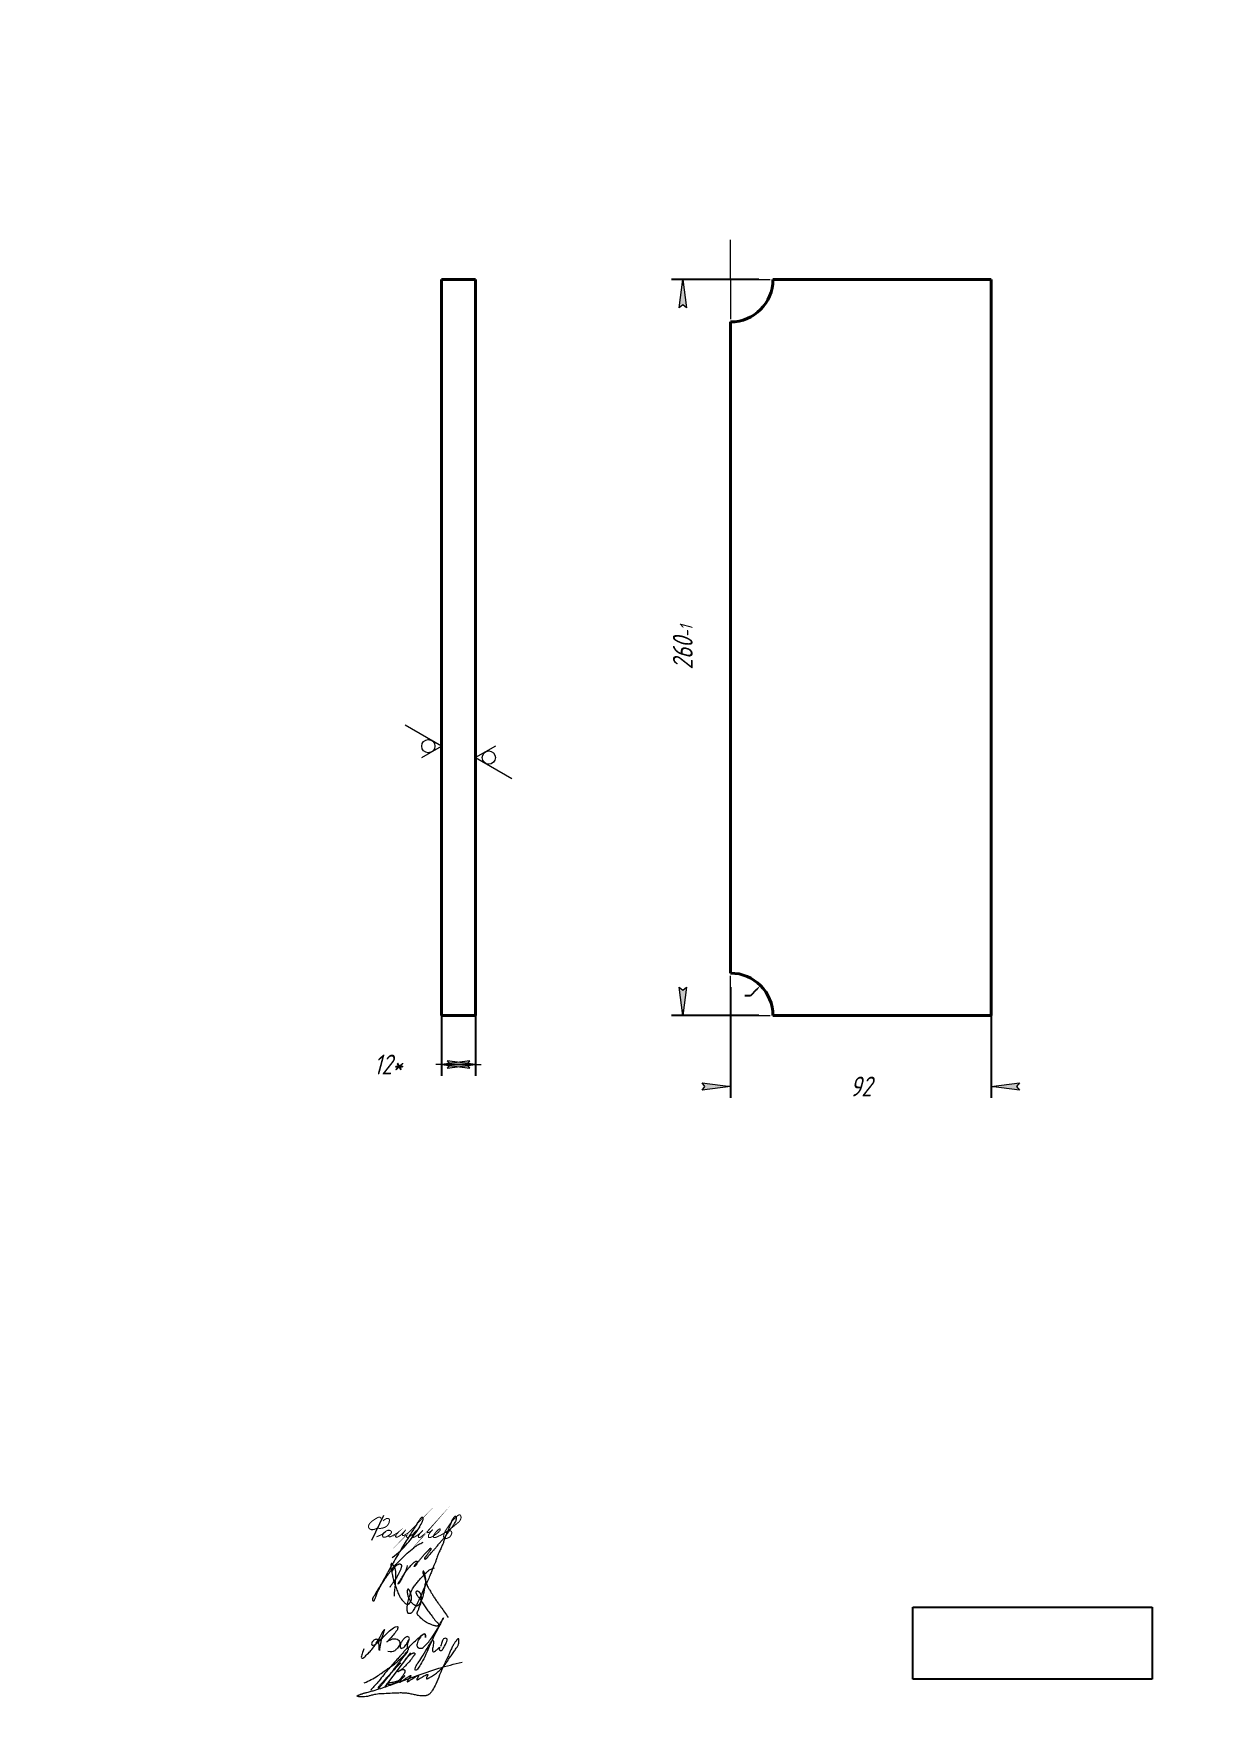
# Model space of a CAD drawing. Header units: millimetres. Extents: x 0 to 210, y 0 to 297.
import ezdxf

# ---------------------------------------------------------------- set-up
doc = ezdxf.new("R2010")
doc.units = ezdxf.units.MM
for name, pattern in [('K5LT32789', [0]), ('K5LT32790', [0]), ('K5LT32791', [0]), ('K5LT_AXLED', [12, 7.5, -1.5, 1.5, -1.5]), ('K5LT_BASIC', [0]), ('K5LT_THIN', [0])]:
    doc.linetypes.add(name, pattern=pattern)
doc.layers.add('Системный слой', color=7, linetype='Continuous')
doc.styles.add('KDIMTEXTSTYLE', font='GOST_AU.SHX', dxfattribs={"width": 0.96, "oblique": 15, "height": 5})
doc.dimstyles.new('KDIMSTYLE (0.50)', dxfattribs={"dimtxt": 5, "dimasz": 1, "dimexe": 2, "dimexo": 0.0625, "dimgap": 1, "dimtad": 1, "dimlfac": 2, "dimtxsty": 'KDIMTEXTSTYLE', "dimsah": 1, "dimcen": 0.09, "dimdle": 1, "dimadec": 0, "dimazin": 0, "dimtfac": 0.667, "dimtmove": 0, "dimatfit": 3, "dimfxl": 1, "dimtvp": 1, "dimtolj": 1, "dimtzin": 0, "dimarcsym": 0})
picture_1 = doc.add_image_def('image1.jpg', size_in_pixel=(394, 119))

msp = doc.modelspace()

# ---------------------------------------------------------------- blocks, each defined once
blk = doc.blocks.new('KDIMARROW_02')
at = {"layer": 'Системный слой'}
blk.add_hatch(color=0, dxfattribs=at).paths.add_polyline_path([(4.5, -5.51091059616309e-16), (5, 0.6582624912261956), (0, 0), (5, -0.658262491226197)])
at = {"layer": 'Системный слой', "color": 0, "linetype": 'K5LT_THIN', "lineweight": 18}
for p, q in [((0, 0), (-1, 0)), ((5, 0.6582624912261956), (0, 0)), ((0, 0), (5, -0.658262491226197)), ((0, 0), (7, -8.572527594031472e-16)), ((4.5, -5.51091059616309e-16), (5, 0.6582624912261956)), ((5, -0.658262491226197), (4.5, -5.51091059616309e-16))]:
    blk.add_line(p, q, dxfattribs=at)
blk = doc.blocks.new('U0')
at = {"layer": 'Системный слой', "color": 7, "linetype": 'K5LT_THIN', "lineweight": 18}
for p, q in [((72, 171.1671728221033), (65.59825, 174.8632231846033)), ((68.5, 169.1464478221033), (72, 171.1671728221033))]:
    blk.add_line(p, q, dxfattribs=at)
blk.add_arc((69.66666666666666, 171.1671728221033), 1.166666666666666, 0, 359.999994270422, dxfattribs=at)
blk = doc.blocks.new('U1')
at = {"layer": 'Системный слой', "color": 7, "linetype": 'K5LT_THIN', "lineweight": 18}
for p, q in [((81.5, 171.1671728221033), (78, 169.1464478221033)), ((78, 169.1464478221033), (84.40174999999999, 165.4503974596033))]:
    blk.add_line(p, q, dxfattribs=at)
blk.add_arc((80.33333333333333, 169.1464478221033), 1.166666666666666, 0, 359.999994270422, dxfattribs=at)
blk = doc.blocks.new('U2')
at = {"layer": 'Системный слой', "color": 5, "linetype": 'K5LT32789', "lineweight": 18, "true_color": 0x0000ff}
for points in [[(58.28798756108483, 11.76380503621166), (58.07790498728414, 11.17928155277423), (57.86973215653421, 10.60007164504287), (57.80281422286694, 10.24004150540802), (57.95776187543933, 10.08509385283588), (58.17294234210033, 10.08509385283588), (58.37544299839283, 10.28759450912798), (58.9553143703009, 10.86746588103591), (60.38455620893569, 12.29670771967096), (62.43180380469013, 16.3211594009114), (61.20111174290204, 13.31295959594257), (60.984255673419, 10.62323411498696), (60.984255673419, 13.1029034900107), (60.73526891928674, 13.50368740146044), (60.14140702726613, 13.37543118455022), (59.73636139892108, 12.97038555620534), (59.5957064263452, 12.60592741587956), (59.7321315765754, 12.34942839517549), (60.10128709129805, 12.34942839517549), (60.984255673419, 13.1029034900107), (62.19122281880919, 14.30987063540098), (63.02938368964772, 15.14803150623916), (63.97100254293139, 15.76679530920515), (64.37744701978485, 15.64535966187225), (64.27520711857449, 15.30316324695178), (64.0348818176023, 14.87045711393856), (63.24356384245195, 13.93330951269573), (62.58397313571874, 13.15216480471759), (62.13467312739584, 12.8483560777108), (63.0139591025503, 13.44291371812542), (63.72154685448137, 13.57293932029592), (64.17999093665807, 13.47230741615741), (64.49231855939365, 13.24083727024495), (64.63338094897858, 12.86345253997081), (64.63338094897858, 12.41561541696353), (64.35631023966829, 12.00300784360172), (64.0777013991785, 11.7243990031115), (63.64217564820279, 11.28887325213597), (63.1622471583795, 11.17952298886604), (62.4922268597681, 11.3002879803893)], [(66.36288208180343, 13.58414534015628), (66.13459790934928, 13.93429473802667), (65.77589789309064, 13.93429473802667), (65.43773699255559, 13.59613383749172), (65.05480408291916, 13.21320092785518), (64.74867122085783, 12.68841073511882), (64.6182206411786, 11.99625370089797), (64.83009356521683, 11.78438077686025), (65.20249543161748, 11.87577709137216), (65.43074744715082, 12.10402910690522), (65.69762059811029, 12.42456132674772), (66.06528247019486, 12.98475341743466), (66.46589131999798, 13.78506040741203), (66.06528247019486, 12.98475341743466), (65.92628686519052, 12.33960935542314), (65.92628686519052, 11.96395491713693), (66.02026280479751, 11.86997897753005), (66.19173842421284, 11.92979841678553), (66.97107252238689, 12.80348856538217), (67.8221014671719, 13.57562130482376), (68.25165996242893, 13.96535678882302), (68.71257299836032, 14.26966958842561), (68.92359344079324, 14.39820077421822), (69.09345187099638, 14.39820077421822), (69.18095154087075, 14.16170741629563), (69.18095154087075, 13.89950782121525), (69.18095154087075, 13.6218898490861), (69.18095154087075, 14.16170741629563), (69.09345187099638, 14.39820077421822), (68.92359344079273, 14.40899353156468), (68.25165996242893, 13.96535678882302), (67.63166203085402, 12.732472821768), (67.63166203085402, 12.184795168477), (67.88396364850905, 11.93249355082199), (68.23952248062375, 11.84033293186698), (68.59983771508311, 11.84033293186698), (68.8904907595765, 12.13098597635991), (69.25827450799517, 12.49876972477955), (70.44214841412716, 13.68264363091154), (73.29340128907992, 18.97910857092924), (70.44214841412716, 13.68264363091154), (69.42960830418866, 11.15260222598573), (68.6523409905954, 9.5150887634193), (67.95102366833862, 8.415515031798634), (67.49094700002382, 7.868212945760803), (67.34813136681754, 7.988267559812527), (67.34813136681754, 8.456820723074259), (67.6770444519328, 9.045435206945967), (68.27668986719132, 9.845748903481592), (69.23079752192174, 11.42274909240288), (70.19837775917077, 13.07353210605226), (70.40810853204545, 13.28326287892702), (70.56552353022386, 13.26078193529659), (70.61118383830419, 13.00373297682853), (70.53011030536106, 12.44553944045239), (70.4653984099796, 11.9999962351948), (70.37807137918148, 11.55912024460164), (70.46864517402207, 11.23453624616917), (70.64975802782132, 11.13875989008756), (70.90265587640769, 11.39165773867376), (71.3795935036957, 11.7666345650174), (71.80817063974916, 12.19521170107072), (71.53461971514736, 11.62606510745474), (71.66275119519665, 11.49793362740542), (71.8551797403311, 11.41795390336853), (72.06887484515963, 11.49799667417028), (72.33851580159984, 11.76763763061052), (73.057249440873, 13.26580514730571), (72.97178181970114, 13.56997438291273), (72.69931361387077, 13.64467873347527), (72.34669237578868, 13.5592975424338), (72.11696666450939, 13.11105131938194), (71.95134601108944, 12.59876417313163), (71.80817063974916, 12.15590332889226)]]:
    blk.add_open_spline(points, degree=3, dxfattribs=at)
blk = doc.blocks.new('U3')
at = {"layer": 'Системный слой', "color": 5, "linetype": 'K5LT32790', "lineweight": 18, "true_color": 0x0000ff}
blk.add_open_spline([(63.66881942328916, 21.0650300977351), (63.70658878781876, 22.42816942627613), (64.04943940330722, 23.96793533421395), (63.89115761237457, 25.59551654552726), (63.80575556642782, 25.91150439032457), (63.72167396504025, 26.12273129777225), (63.62721281442484, 26.30490081816906), (63.52428176043605, 26.46711199993699), (63.42486331815988, 26.60171106120563), (63.34223745860152, 26.70166832551557), (63.28346199103808, 26.76252565911199), (63.24544162123334, 26.79529319693602), (63.22155370508767, 26.81259876864755), (63.20373416279921, 26.82326791084731), (63.18938287650096, 26.83009148997789), (63.17741383403063, 26.83429868589899), (63.16718693971137, 26.83659686495152), (63.15827451719773, 26.8374259423465), (63.15039837240684, 26.83706529175247), (63.14326255039808, 26.83568027283044), (63.13660212232119, 26.83330560241947), (63.1301079380637, 26.82985389421708), (63.12367459469024, 26.82516609942274), (63.11724798282802, 26.81903087655726), (63.1108194221992, 26.8112087267952), (63.10434395635886, 26.80131070651208), (63.09779216320885, 26.78879628621684), (63.09115151915299, 26.77290531037332), (63.08442857865319, 26.75253067645862), (63.07765136014288, 26.72595054798057), (63.07086699913626, 26.69014073627794), (63.06433642558224, 26.64008935069938), (63.05869970187021, 26.56666412537926), (63.05593949581319, 26.46557126389429), (63.05692572364367, 26.33732612864375), (63.06297185535962, 26.19250228834323), (63.07669645927703, 26.03405633215777), (63.10099527325397, 25.85665132585132), (63.1436239947125, 25.63453865876136), (63.21108467411639, 25.33466106954027), (63.29760286269862, 24.88547199554901), (63.4243603834947, 24.24656555424983), (63.64019681848634, 23.44012642948726), (63.95679068933538, 22.57409378452809), (64.25965464251988, 21.76131549576195), (64.55117956314953, 21.08139576783898), (64.84142254678707, 20.58751899728318), (65.11910642509483, 20.23163714819094), (65.35837616024108, 19.98319755925692), (65.53850104837636, 19.80852377644544), (65.66776307399155, 19.71424029369533), (65.75163322385322, 19.67114647170422), (65.81412424156443, 19.64840721325405), (65.87126864496466, 19.63508992027906), (65.92836737756323, 19.62820415231931), (65.9868553754535, 19.62725732317594), (66.04580998644613, 19.632517017617), (66.10277099530026, 19.64382876444719), (66.15551248309083, 19.66044646825421), (66.20233516976722, 19.68116979665183), (66.24344338491548, 19.7051557446641), (66.28048355189566, 19.73298127344455), (66.31764510335228, 19.76757620652057), (66.3590783788108, 19.81453176024601), (66.41021063621372, 19.88447654889393), (66.47532244385371, 19.9851028259047), (66.55106405831364, 20.11578536604478), (66.61984553243028, 20.26410108798052), (66.66912800365895, 20.41048688270749), (66.69749503390918, 20.54775372447011), (66.70989255948044, 20.68469596277225), (66.7085364486154, 20.84079868136905), (66.68815583728232, 21.03411898952541), (66.64208544524843, 21.27229545530932), (66.57207088595115, 21.52972514426003), (66.49266110229345, 21.76420735370894), (66.42062592988006, 21.93679547988205), (66.35538151404529, 22.04737760450197), (66.301950350254, 22.12106224259222), (66.25393765729152, 22.17865390929114), (66.21098597233572, 22.22367692924723), (66.17632042594599, 22.2537139927677), (66.15034296719162, 22.27146778927721), (66.13219020144447, 22.2811320229041), (66.11804543309992, 22.28675260144198), (66.10617503512384, 22.28992817266527), (66.09585290827783, 22.29136111711836), (66.08688176702213, 22.29143647889731), (66.07897826842643, 22.29048405056318), (66.07186397891016, 22.28871453327966), (66.06480405696334, 22.28601997031387), (66.05750750896593, 22.28220811725473), (66.04977764247309, 22.27696404860447), (66.04163933502355, 22.27005912114345), (66.03294740348602, 22.26104095096406), (66.0235104571845, 22.2492223089352), (66.01304177568042, 22.23348414675169), (66.00127167809185, 22.21220133033347), (65.98774623637445, 22.18257042287067), (65.97286448774256, 22.14233961662688), (65.95742205972422, 22.09029659525393), (65.94349204513654, 22.0281881916957), (65.93378222268532, 21.95707199955297), (65.9302392034005, 21.87591821157267), (65.93538215924951, 21.77669380932346), (65.95459528127111, 21.6434353350796), (65.98862515502341, 21.45238307061209), (66.03101327123778, 21.20704051677973), (66.09765393098229, 20.93334703273675), (66.19420176937135, 20.67875637953827), (66.3151435232561, 20.44355748969798), (66.45923227455299, 20.21963601816975), (66.63164882536324, 20.00022661262801), (66.81892460674052, 19.80554561677897), (66.9964421418041, 19.64974175269009), (67.15149166873735, 19.54305859169835), (67.28259149028017, 19.47574972594859), (67.39591850443742, 19.43233701706168), (67.49859181746788, 19.40499105140529), (67.58985271004522, 19.39133383602649), (67.6682174743888, 19.38880285025877), (67.73441951812268, 19.39445561667006), (67.79073995257176, 19.40609181744711), (67.83960976793321, 19.42237582108905), (67.88378494216715, 19.44317925004728), (67.92726311472828, 19.46960454291633), (67.97350626419103, 19.50448127599498), (68.02530691983978, 19.55219156337867), (68.08482075226124, 19.61852741050222), (68.15292105325344, 19.70955056657996), (68.22808799458724, 19.8263734051103), (68.30192780239625, 19.96652629053114), (68.36499999250375, 20.12221911772522), (68.4126961843059, 20.28782814399565), (68.44359852098523, 20.46318621329101), (68.45768914658944, 20.65292180476641), (68.45280577858983, 20.85517987697679), (68.4294328777386, 21.05864939697426), (68.3886475974058, 21.24502196094031), (68.33487046559401, 21.40100045547624), (68.27641328483122, 21.52457111128425), (68.21732534799779, 21.61917563591265), (68.1591360471094, 21.69186207208236), (68.10119400559097, 21.74911820549369), (68.04055353347411, 21.7971530204627), (67.97571785588343, 21.83848081248476), (67.90748978733956, 21.87271181549008), (67.84085472384706, 21.89830516390728), (67.78115931145655, 21.91492266727752), (67.73170554476019, 21.92213874530276), (67.69141843161981, 21.92291684699691), (67.6569597012485, 21.91958698996962), (67.62484770120142, 21.91279175084745), (67.59384415170709, 21.90281462614107), (67.56445972209377, 21.88994597653041), (67.53825364643717, 21.87500533902642), (67.51649752004789, 21.85922745414018), (67.4994071398462, 21.84364277997901), (67.48638889811158, 21.82871552016766), (67.4768327323415, 21.81478310185966), (67.46983359408762, 21.80148591328606), (67.46462421054963, 21.78820513258253), (67.46058258212179, 21.77337921345674), (67.45795132729847, 21.75640954159141), (67.45714451941598, 21.73675508291029), (67.45863914606144, 21.71411792114708), (67.4631628361793, 21.68717098078241), (67.47195325170162, 21.65413680579388), (67.48738474187641, 21.61117197179325), (67.51361087720744, 21.55237499888193), (67.55443850617084, 21.47177759321391), (67.6084180054539, 21.36474154591556), (67.67783461866804, 21.23836471692968), (67.7730315167812, 21.09571085413552), (67.90951612036042, 20.93037194173749), (68.10829522372848, 20.69427067607199), (68.36704094044006, 20.33024613619415), (68.69604834595813, 19.80851504915526), (69.09258129592459, 19.16151434856891), (69.60689653006446, 18.47108615350373), (70.12178685443183, 17.79499607060913), (70.5531529504224, 17.20380787509239), (70.85513395013857, 16.76611312612064), (71.10039749117877, 16.53417045216457), (71.26030773258663, 16.39655748362694), (71.35599326671152, 16.2910374465277), (71.41504099204022, 16.2041811640658), (71.45084503879502, 16.13701283878095), (71.47476476278152, 16.0797414221424), (71.48865287258923, 16.0327092118909), (71.49491896996122, 15.99574415145489), (71.49627901748272, 15.9674648063685), (71.49467564926314, 15.94495845609427), (71.49101347568185, 15.92613801737994), (71.48574237157078, 15.90997203499941), (71.47903092245406, 15.89568803870068), (71.470771760227, 15.88260377331162), (71.46060201124007, 15.86988999322304), (71.447863780436, 15.85702083720986), (71.4316724335477, 15.84368255861705), (71.41088445388192, 15.82971865094891), (71.38380912937464, 15.81503209431483), (71.34918659590562, 15.80020912954407), (71.30705494908312, 15.78640730158455), (71.25825488764045, 15.77482606791861), (71.20260144241408, 15.76693748904009), (71.13692242534015, 15.76400498129874), (71.05498515156262, 15.76842833078237), (70.94525398620476, 15.78480402467915), (70.78567180710792, 15.81806222516249), (70.54983749932117, 15.88200288042461), (70.20652255512454, 16.00397446756111), (69.79304372748217, 16.18795432327471), (69.3591638719962, 16.40166864996135), (69.01485982897603, 16.62189193891314), (68.74173424695545, 16.8499599879647), (68.49224319149269, 17.07348431447991), (68.2252306040429, 17.31079640247395), (67.9920954165901, 17.51862564577726), (67.84854172330145, 17.68394392217627), (67.78156900139021, 17.79053995476355), (67.74968056866223, 17.85941295514138), (67.7307260139718, 17.91873483500206), (67.71918201646099, 17.97532832583394), (67.71345141616806, 18.0325697021143), (67.71352060257951, 18.09058223221709), (67.71947731208715, 18.14859999078453), (67.7323368423468, 18.20995867480266), (67.75331382032186, 18.27770768427655), (67.78804837627303, 18.36525574276016), (67.84125373915967, 18.48184619501271), (67.92101822694394, 18.66238943267302), (68.02546619038506, 18.91024835141488), (68.13184301387716, 19.23935690508367), (68.2519604534159, 19.59822591691579), (68.39868425273218, 19.98626012879504), (68.568644468509, 20.4559293106029), (68.76002058146014, 21.05511318578843), (68.92796871917679, 21.74251812015936), (69.02854340646101, 22.38558856718916), (69.09278451805613, 22.90172480932222), (69.16680851052979, 23.30580457236618), (69.22817531165714, 23.63437939138657), (69.24013301783785, 23.90006956289655), (69.21605849166278, 24.11139092096917), (69.17409018294683, 24.31463757612623), (69.11290516446701, 24.54363967904527), (69.05563376920051, 24.78207795186927), (69.01316677568073, 24.9972456338466), (68.9706346145598, 25.158323936206), (68.93652266734031, 25.27055879185258), (68.91016983123222, 25.34363701804813), (68.88793419322243, 25.38905114304677), (68.87081038529763, 25.41519800694138), (68.85778162750157, 25.43079176962644), (68.84641665218041, 25.44150651041988), (68.83592005628256, 25.44917851226487), (68.82593924844076, 25.45463984567075), (68.81624289935075, 25.45835745643633), (68.80664999374156, 25.46060268784328), (68.79718729882123, 25.4615043615064), (68.78782026017589, 25.46120137798785), (68.77842137214216, 25.45980066645635), (68.76839565432252, 25.45727213449794), (68.75732262722502, 25.45333797251246), (68.7451321456067, 25.44765744853174), (68.73244456879189, 25.44017900088258), (68.72035914931908, 25.43133356170569), (68.70952811648996, 25.42158060136477), (68.70013975283203, 25.41109855185675), (68.6916849788957, 25.39930979432444), (68.68417228570743, 25.38585036533911), (68.67775034818254, 25.37037090373518), (68.67268052559749, 25.35275978314287), (68.66915686964836, 25.33241095977027), (68.66753596092917, 25.30835786112607), (68.66848428070523, 25.27897578487763), (68.67320319324281, 25.24224069668169), (68.68331079995988, 25.1965240814755), (68.70034021598764, 25.14012813438941), (68.72718501133542, 25.06961036883968), (68.76832114898335, 24.98173620287628), (68.82452403354586, 24.87168014909797), (68.88007579608586, 24.73233531227785), (68.9321942967396, 24.5649042838922), (68.98981227763073, 24.36540851295408), (69.07463994586129, 24.11204032640731), (69.18396211785907, 23.80612372394611), (69.28780327200641, 23.45891733532576), (69.37579734713779, 23.13647248310949), (69.48375296736452, 22.85167107809849), (69.6131456354633, 22.60856157481703), (69.76652854363218, 22.36096039646853), (69.94513766783504, 22.08312228316962), (70.1486215676509, 21.73210131619166), (70.41347805823179, 21.2665457499576), (70.75604968700657, 20.73444209915783), (71.14698972666531, 20.17501466816742), (71.52572325908173, 19.64598413753166), (72.2085137503899, 18.68909359106024), (72.74763359962205, 17.896297476071), (73.15901954585166, 17.2637391316556)], degree=3, knots=[0, 0, 0, 0, 23.08892411003839, 25.90578379320913, 27.36849658095113, 28.57853477437289, 29.7218750749431, 30.81396087475684, 31.80518275617818, 32.5340116185717, 32.99290285232896, 33.22579348087665, 33.37704679038229, 33.48833048874886, 33.57455142486756, 33.64380518652092, 33.70122378259412, 33.75036659537633, 33.79386957008623, 33.83335544025108, 33.87214105272245, 33.91235496550996, 33.95658983186728, 34.00557035799107, 34.061357419905, 34.12646780763512, 34.20410929927907, 34.29854880647121, 34.4157438501339, 34.56455491175546, 34.75945876534566, 35.02822874118409, 35.41286378006095, 35.99717510029608, 36.72813949276635, 37.56894107973724, 38.43382537174505, 39.40133199336037, 40.578430721351, 42.23539782704537, 44.56960189155861, 48.26913254375512, 53.18771198246659, 58.58434017403594, 63.76404376679448, 67.77867569014562, 70.99814287695813, 73.36983390960212, 75.34981577454691, 76.79687388843904, 77.58132367445822, 78.02891375208497, 78.378086715233, 78.69680269722102, 79.01348919569972, 79.34337265075953, 79.67858665453129, 80.00682416916896, 80.31793205149701, 80.60647145028561, 80.86603481811044, 81.11641040457833, 81.38398339074794, 81.71835383148989, 82.1678102968112, 82.8393613365416, 83.73323474227259, 84.70542236921145, 85.58272421559701, 86.32439137188506, 87.05711592911308, 87.8907574961167, 88.94534148899339, 90.32114124951465, 91.96557055710285, 93.42636652596606, 94.48421544317516, 95.10102119904894, 95.58099742489627, 96.01314099800784, 96.36109308967781, 96.62600156797119, 96.78273890043828, 96.889142367443, 96.97113807639755, 97.038129668233, 97.09527188758723, 97.14590073358623, 97.18856061114779, 97.2287471840586, 97.26891537016509, 97.31531058982989, 97.36686141375753, 97.42565515127394, 97.49445365730666, 97.57714175019537, 97.6796234518885, 97.81191523042803, 97.98566281873885, 98.22679687241516, 98.53258681418663, 98.89778635319205, 99.29603614677359, 99.73782124223918, 100.2617239247368, 100.964229309618, 101.999780239612, 103.5254109190041, 105.1506671389526, 106.7245298989554, 108.093531563326, 109.5903133920281, 111.1953020837693, 112.7774834854757, 114.1263943636619, 115.159714159532, 115.933249703592, 116.5991051072816, 117.1966867350474, 117.716186105381, 118.1472776884506, 118.5120913932663, 118.8308284389657, 119.1120840017018, 119.3761473530127, 119.6502541760029, 119.9661844048676, 120.3484720487786, 120.8326110054183, 121.4625745633854, 122.257883948525, 123.1663167729581, 124.1218957718332, 125.0774414802364, 126.058759075695, 127.1107217357935, 128.2713802827618, 129.4555411470182, 130.5492798125666, 131.4722221457924, 132.2240763945491, 132.8428036707044, 133.3435270316868, 133.7861618193668, 134.2097331793344, 134.6419531666712, 135.07675082757, 135.4909341445828, 135.8405670411855, 136.1161996801323, 136.3290212946846, 136.5165823049759, 136.6970732021236, 136.8799095666845, 137.0632951286719, 137.2354651043024, 137.3861300135916, 137.5142614765161, 137.6235479569736, 137.7184450497249, 137.7976892899042, 137.8756507401737, 137.9579435297707, 138.0555159514176, 138.163779376122, 138.2880427438782, 138.436309489426, 138.6225163233996, 138.8620748680995, 139.2031278659684, 139.7043262486523, 140.3810974906251, 141.2189148674305, 142.1273174818552, 143.2595165690257, 144.8211407952124, 147.3177643775447, 150.7571101410823, 155.1951704424444, 160.0691713325595, 165.2244643996175, 169.4711417493419, 172.4214110687776, 174.0929247216289, 175.1382982941582, 175.9667476052343, 176.4795577137869, 176.9002722075947, 177.2447515993877, 177.5213496275962, 177.722930126645, 177.8737085289891, 177.9963222724827, 178.1014362024326, 178.1953143978301, 178.2815173063154, 178.3661181765914, 178.4549126387874, 178.5547545514223, 178.6700486309557, 178.8070744895659, 178.9752011110635, 179.1872344806044, 179.4394731118456, 179.7197270048918, 180.0295107225544, 180.3832688069577, 180.8234477103547, 181.4071105080071, 182.2468370647849, 183.5636180390767, 185.5124136486446, 188.3659008144822, 191.1693595490507, 193.6361941483106, 195.2159308876024, 197.1470862219489, 199.2692247613871, 201.224518318486, 202.3921757305919, 202.9354455009734, 203.335749427751, 203.6650385457113, 203.9804397921348, 204.3052698204951, 204.6306664143438, 204.9542103018015, 205.2842401760186, 205.68312192184, 206.1453122097258, 206.8668041367929, 207.8378621120557, 209.464316382984, 211.3873392381132, 213.6481330480264, 215.8281705148584, 218.3616311862739, 222.0463208053261, 226.400788772624, 230.2376141698672, 232.9871267002133, 235.1430689373578, 237.1452347941266, 238.6001234124407, 239.5943196481266, 240.7144690296747, 242.0868590309205, 243.5795128043555, 244.8370298052072, 245.7730677623126, 246.3794493830385, 246.8095402814596, 247.0775336538936, 247.2275167539396, 247.3339800160057, 247.4184700209773, 247.4895205515942, 247.5520115162512, 247.6092220325807, 247.6636060178384, 247.7171677520884, 247.7685920257453, 247.8207844363665, 247.8766770811286, 247.9421914551861, 248.0180825757098, 248.1024702365821, 248.1894206015074, 248.2694707678351, 248.3470721801384, 248.425636522534, 248.5128864112118, 248.6056793825818, 248.7068161418586, 248.8204129671911, 248.9522817326213, 249.1114892801304, 249.3139564207763, 249.5741553291382, 249.8978203062795, 250.3037087529917, 250.8417906157673, 251.5282721942539, 252.3812439797572, 253.3595934924577, 254.4759627763927, 255.8726873418201, 257.8510916368267, 259.9382727246121, 261.9636029003651, 263.4698826802768, 265.0464480200878, 266.5866947374772, 268.3669126827913, 270.599666274059, 273.4070816914232, 277.3730272345561, 281.2342012594908, 284.8823428619705, 288.313022516428, 301, 301, 301, 301], dxfattribs=at)
blk = doc.blocks.new('U4')
at = {"layer": 'Системный слой', "color": 5, "linetype": 'K5LT32790', "lineweight": 18, "true_color": 0x0000ff}
for points, knots in [([(63.3072530419725, 27.89869288797655), (64.31509369406686, 28.60460706226016), (65.58194441915862, 29.80112418754683), (66.95457144705014, 31.55717731841077), (67.79696912193629, 32.66290188210758), (68.29561944551037, 33.60448683401749), (68.61598965212042, 34.16960600159148), (68.72046072698498, 34.46722337612475), (68.7527697363241, 34.62038777235594), (68.76594700360818, 34.71408860308445), (68.76651630169945, 34.77338040358434), (68.76160755957986, 34.81073940877012), (68.75487677733548, 34.83633213737978), (68.74681933827827, 34.85648788290322), (68.73756551544801, 34.87331047484736), (68.72707476386594, 34.88788807662263), (68.71505161476415, 34.90098064348554), (68.70093770139559, 34.91336763775892), (68.6842087410974, 34.92522099147671), (68.66463495644263, 34.93624977042704), (68.6426082482264, 34.9458100893287), (68.6189978322511, 34.95323401976505), (68.59504981765721, 34.95803455532914), (68.57204031635408, 34.96007466920226), (68.55081444649252, 34.95958539908268), (68.53137804734797, 34.95686160246554), (68.51302819592027, 34.95203053504505), (68.49462996920482, 34.94493590016855), (68.4752298174279, 34.93493719630418), (68.45378327978321, 34.92088297934957), (68.42885914610284, 34.90075508620562), (68.39735660247533, 34.87019383148144), (68.35264394718845, 34.81987587943489), (68.27854682419843, 34.73365068742184), (68.15237257690848, 34.5782488290652), (67.95073378587665, 34.3047531530389), (67.6645571288064, 33.85876505271902), (67.28184394583133, 33.19511501437309), (66.67526462580057, 32.25421637945466), (65.7422726390381, 30.78935616622287), (64.50368472799221, 28.74513689576975), (63.13707576223433, 26.39703317193825), (62.00530759727641, 24.34848729706761), (61.25392046185198, 22.93486940151001), (60.83990539223575, 22.11532519285467), (60.61573207387596, 21.61502354008769), (60.45786279768171, 21.23629361286632), (60.32817320243902, 20.90909763140041), (60.21750992908477, 20.61842955430006), (60.13607424689138, 20.39900221053779), (60.08896875022234, 20.27099171494123), (60.06089987877752, 20.21304590672165), (60.04697260641586, 20.1891690917482), (60.03650740710776, 20.17417488435314), (60.02785446976623, 20.16388835883632), (60.02034732017887, 20.15660872247022), (60.01364634022252, 20.151454472024), (60.00753125627094, 20.1478901413241), (60.00184070755995, 20.14557256152989), (59.99644725730533, 20.14428179855628), (59.99124494663593, 20.14388482254506), (59.98614173242507, 20.14431489760577), (59.98116195959267, 20.14553404052998), (59.97637289020963, 20.1474601430113), (59.97179021786158, 20.14999194724663), (59.96719220107389, 20.15319196489966), (59.96222971716759, 20.15732225575758), (59.95655393814323, 20.16285200773433), (59.9498133291425, 20.17044364696804), (59.94160667067575, 20.18105865447217), (59.93130840815482, 20.19630561837374), (59.91832042675074, 20.21834501825765), (59.90220775310459, 20.2496202647379), (59.88426184093092, 20.29101921801708), (59.8675421837176, 20.34164960865527), (59.8551047623489, 20.39818550051365), (59.84852731527681, 20.45827420184278), (59.84841579206065, 20.52091707293405), (59.85531435682108, 20.58660520622075), (59.86992081715997, 20.65518080012686), (59.89312941319255, 20.72716414893071), (59.92709287091569, 20.8044394123867), (59.98064530491089, 20.90011103222631), (60.07329802667499, 21.04791206290241), (60.2424790864348, 21.32621220261561), (60.5759436055578, 21.85569405768032), (61.190428567829, 22.82739884090341), (62.09195553293767, 24.20343122762306), (63.23149035109813, 25.86640365451859), (64.57811718366221, 27.32981246806861), (65.88312890443439, 28.57321728804946), (66.94203865886382, 29.52905520183143), (67.8823868147885, 30.17154281257424), (68.4607413560687, 30.4406698822598), (68.73216394815287, 30.5689051058975)], [0, 0, 0, 0, 8.550608616909479, 12.05498909731316, 15.54800864636031, 18.19112149729409, 19.49899547586825, 20.05820856276075, 20.38161509008001, 20.58967061819273, 20.71666537517187, 20.79367975743621, 20.85170144345296, 20.90072235485522, 20.94465307224176, 20.98524465825564, 21.02564223243174, 21.06834027274877, 21.11593940290885, 21.16833782892286, 21.22470724871314, 21.28305186546078, 21.34057559650208, 21.39466303008514, 21.44378103840279, 21.48828891869076, 21.53119048967674, 21.57580767080184, 21.62550805067395, 21.68308106465782, 21.75428657315771, 21.84854811100129, 21.98874998667692, 22.22341503732463, 22.64135142255019, 23.38396024610536, 24.59145537447172, 26.33319310262997, 28.72517486315826, 32.39414345489543, 38.44413720066752, 45.386804132957, 51.3366439952876, 54.75928160654442, 56.55021407149562, 57.73619828659556, 58.58106772181609, 59.41081735012408, 60.19037519759497, 60.74860237604653, 61.04454549420441, 61.13979306103076, 61.19713002219413, 61.23708949006024, 61.2671348063732, 61.29071298422787, 61.30986155532154, 61.32593719236645, 61.33991703943459, 61.35255107389896, 61.36445007752456, 61.37614187831995, 61.38811066680237, 61.40006167387295, 61.41202200248679, 61.42454207551994, 61.43906624348642, 61.45699012410813, 61.47974062644996, 61.50979512866817, 61.55047455772206, 61.60794197523685, 61.68805755052679, 61.79563498556981, 61.92221881037423, 62.05916765616627, 62.19849487994397, 62.34287054750136, 62.4951123545238, 62.65815684757621, 62.83085476293896, 63.02153046686268, 63.2457091914174, 63.59456840449479, 64.23786481718554, 65.5163435666815, 67.95744178744798, 72.25357323446096, 76.98975279678383, 81.9773654752493, 86.09099495459934, 89.56281137385866, 91.90558766368395, 94, 94, 94, 94]), ([(65.93259677088608, 26.48604315487137), (65.85196653162637, 25.99204607181542), (65.61086743954971, 25.36419588714871), (65.2425380884649, 24.60235515325994), (64.99069175276352, 24.19926144268771), (64.81755927765195, 23.8710960701606), (64.71347135165027, 23.66334353955406), (64.65165534779376, 23.54432970551335), (64.60728395891331, 23.47389289038105), (64.56804546601987, 23.42063014833727), (64.53069045667365, 23.37509084819234), (64.49269538030327, 23.33229067231917), (64.45422887236828, 23.29165942146426), (64.41920244859736, 23.25624835246967), (64.39262579489119, 23.23090836720431), (64.37536633967466, 23.21580405415901), (64.36541804087864, 23.20786285681757), (64.35910057561765, 23.20327345751366), (64.35445211856936, 23.20024432964783), (64.3507386233394, 23.19813734125512), (64.34760714073883, 23.1966785534521), (64.34489279293018, 23.19578287649404), (64.3425390120133, 23.19545458602263), (64.34046376358091, 23.19582362498596), (64.3389136182424, 23.19718752178267), (64.33818528544919, 23.19932058433579), (64.3380508229863, 23.20198305530934), (64.33837202011833, 23.20524383371946), (64.33911885886488, 23.20908727730748), (64.34027791866416, 23.21357272213729), (64.34192921475307, 23.21896949404922), (64.34436514588015, 23.2260508587101), (64.3481797116747, 23.23616372888841), (64.3545010309341, 23.251764300432), (64.36383720136891, 23.2738470142352), (64.37578956595036, 23.30297751006), (64.38961317244724, 23.33724320217112), (64.40609477143065, 23.37771077860879), (64.42629176389917, 23.42366603366057), (64.45470278981335, 23.47647112916718), (64.4931330928699, 23.53431786852485), (64.54451538886977, 23.60360845224864), (64.61442610805062, 23.6935920765182), (64.71541155052458, 23.83291563090086), (64.84870232438848, 24.03373190008841), (64.99943993683272, 24.2853735365205), (65.1446306450724, 24.54672995764261), (65.29437140679244, 24.81377912501027), (65.46979074723956, 25.10678910076911), (65.68814474853869, 25.41717672889826), (65.92300363004762, 25.69440189708841), (66.126976680112, 25.93588095775314), (66.34353825366097, 26.19271576659726), (66.59916508357912, 26.48906423242803), (66.89451485512839, 26.78184588576445), (67.12053708881436, 26.99861746341747), (67.26491677956705, 27.11291092770009), (67.34115207776784, 27.15815009655358), (67.39813428506082, 27.18628449058926), (67.4541412645269, 27.20914021228808), (67.50586218864089, 27.22541029869606), (67.54809239437586, 27.23424112981087), (67.57916152281067, 27.23730812643038), (67.60155749068812, 27.23708123127614), (67.61870736585888, 27.23496622905679), (67.63242200643217, 27.23157924497345), (67.64365968783022, 27.2272336781859), (67.65301190173938, 27.22209178718124), (67.6608173948355, 27.21626381460008), (67.66735842676042, 27.20977565477615), (67.67288337833398, 27.20255029684371), (67.67773909109226, 27.19428496691022), (67.68207960808587, 27.18453813955965), (67.68591525277472, 27.17275070459017), (67.68913052241945, 27.15824816677437), (67.69151531607963, 27.13992641774459), (67.69267209158366, 27.11565186962213), (67.69169961864952, 27.08189042966933), (67.68712782278052, 27.03529684999231), (67.67825751329104, 26.97630335864977), (67.66726792812872, 26.9087885816493), (67.65298950938504, 26.84082820641339), (67.63378223482093, 26.77803100515385), (67.6093739412986, 26.7220138456025), (67.57750216339454, 26.66708274266233), (67.53714523019158, 26.60891290342609), (67.48909685765213, 26.54756701325383), (67.44229644219729, 26.4890750661958), (67.39893133364626, 26.44052031445435), (67.36220402723072, 26.40374234718735), (67.32895585254752, 26.3727991669285), (67.29742977323167, 26.34494371877712), (67.26677666924402, 26.3192892367767), (67.24130096728135, 26.29949629971054), (67.22288211162149, 26.2865635790674), (67.21131639564805, 26.27931427007248), (67.20367037884537, 26.27507813817445), (67.1980994632668, 26.27241375107236), (67.1938154827954, 26.27071666409711), (67.1903794034802, 26.26967100742266), (67.18748802033869, 26.26910549478451), (67.1849766384806, 26.26896362498054), (67.18277408075372, 26.26926666219333), (67.18089429375641, 26.27008912258286), (67.17944458238037, 26.27149528379356), (67.17851025898369, 26.27340536101806), (67.17800967933101, 26.27571573571744), (67.17788183303097, 26.2784181053738), (67.17809836793415, 26.28152579397414), (67.17866171523971, 26.28512370968426), (67.17962916523419, 26.28940394093431), (67.18113683461328, 26.29468962259644), (67.18341168435617, 26.30141868326946), (67.18682339668521, 26.31025036637058), (67.19207961313279, 26.32243597186798), (67.20043671028662, 26.34002068250297), (67.21260499878946, 26.36348698441205), (67.22776523493977, 26.3907564986105), (67.24365771895205, 26.41789359845177), (67.25928252077074, 26.44347163947026), (67.27668874868405, 26.47119423760253), (67.2999151203204, 26.50835252555333), (67.33052081283799, 26.56358040849631), (67.36884892127227, 26.63536168395218), (67.42085413798989, 26.71671691884987), (67.49011145768898, 26.80116800035589), (67.58594591397164, 26.89774624715159), (67.71351198533057, 27.00794753116134), (67.87202714951383, 27.1425133885823), (68.02038685465777, 27.29993160278187), (68.16033780318224, 27.46759238750599), (68.29020482031342, 27.62620345326624), (68.43399335576771, 27.79407697991104), (68.58276308581, 27.9709345353229), (68.73078476416109, 28.16537335975265), (68.88283536232626, 28.36225032730617), (69.07378678200212, 28.56370998962737), (69.28914273310534, 28.761873530721), (69.49582493084395, 28.95476094359158), (69.64309379158868, 29.11057574348949), (69.7445466975748, 29.22502466936987), (69.81454880488727, 29.30370998050508), (69.87493907980158, 29.37074728676704), (69.92573385602833, 29.42629909573787), (69.96735147065874, 29.46751539737838), (69.99802344953619, 29.49343759042696), (70.01871953822979, 29.50786527581397), (70.03304997552308, 29.51596610121003), (70.04413767701564, 29.52083295151792), (70.05325208530533, 29.5236778972566), (70.06099302160885, 29.52508744426007), (70.06772675793235, 29.52540000354711), (70.07370136580431, 29.52481739220511), (70.07909444779224, 29.52345339934158), (70.0838691081677, 29.52142868711213), (70.08809132693602, 29.51887241065691), (70.0918521845557, 29.51587401221303), (70.09552207642653, 29.51219599681508), (70.09925557200981, 29.5075798701054), (70.10313766964299, 29.50167160171864), (70.10712970911172, 29.49418546332261), (70.11122463524674, 29.4846236663719), (70.11538357207272, 29.47224317235128), (70.11948808924905, 29.45591103224248), (70.12313645215616, 29.43441865951363), (70.12543739401855, 29.40816020108434), (70.12558475162547, 29.3791402798629), (70.12308509770651, 29.35012235278289), (70.11782629487098, 29.32176402889363), (70.10956613756318, 29.29310787555976), (70.09718479664258, 29.26222253815482), (70.07862040213712, 29.22678215379148), (70.04889666755619, 29.18130643725731), (69.9990055233144, 29.11518697342859), (69.92472913150192, 29.01698686799838), (69.82176470589843, 28.88614751726989), (69.69878944925222, 28.72887370798421), (69.58224599719247, 28.54865896168815), (69.47019632091076, 28.37054940896275), (69.34995584789974, 28.23185521030285), (69.26073378576882, 28.11178382563776), (69.1938059176575, 28.01637343163657), (69.13207632672194, 27.94543284835748), (69.07934911692422, 27.89485685490774), (69.0446495887557, 27.85440327409069), (69.0252459951426, 27.82366024899903), (69.01453907265412, 27.80013097433462), (69.00823324973089, 27.77984670385831), (69.00471520070332, 27.76092543019865), (69.00332846905755, 27.7423280554913), (69.00375019760307, 27.72310758741558), (69.00609136920437, 27.70337027258243), (69.01031055710925, 27.68443734279924), (69.01588587410055, 27.66790651639967), (69.02208610065003, 27.6545368994761), (69.02841454486227, 27.64410662105993), (69.03465780063576, 27.63604996348222), (69.04083881547461, 27.62975393759569), (69.0471809100776, 27.62472626304481), (69.05400738549915, 27.62058077380929), (69.0615933627214, 27.61719430955944), (69.07010583472919, 27.61462012456941), (69.07967126692432, 27.61296211572051), (69.09051481686348, 27.61235164754018), (69.10300824331446, 27.61299737505061), (69.11769309972917, 27.61524340591151), (69.13542590915952, 27.61966693147036), (69.15777505337584, 27.62733624308552), (69.18711971536626, 27.64015058746082), (69.22540944510257, 27.6604414932668), (69.27235370115571, 27.68920766582059), (69.32658295126379, 27.72565897386434), (69.3854312905311, 27.77029915263989), (69.44930391902926, 27.82603476847763), (69.52194949211756, 27.90046483432545), (69.61228253538894, 28.01026344867253), (69.73743224644736, 28.17737904056605), (69.91959484567613, 28.41712169392599), (70.18153872646889, 28.70947939115879), (70.52057367240712, 29.06681732085548), (70.88607577716525, 29.49283621747946), (71.28128511070491, 29.97832246841998), (71.67069770525896, 30.45442539372959), (72.07364356364039, 30.91113329088969), (72.47166831610008, 31.36495887517856), (72.87212024990254, 31.85929200195679), (73.24343121845075, 32.40088009537249), (73.61092537304901, 32.93290837230028), (73.97420226130032, 33.41611201450247), (74.25694004192243, 33.84107782593811), (74.45700768783672, 34.14919372855594), (74.55245286688833, 34.36264023263307), (74.59168025123267, 34.50515768386488), (74.6140478145108, 34.6196551216447), (74.62930187669738, 34.71063492201708), (74.64034698463485, 34.77726335744531), (74.64609909167362, 34.82999571256055), (74.6470087021302, 34.87659029697217), (74.64254530661145, 34.91813580649479), (74.6344447453817, 34.95224554636258), (74.62384621433429, 34.98132198577251), (74.61062589063945, 35.00837044267243), (74.59496708200922, 35.03348881477514), (74.57756205336798, 35.05572441433414), (74.55959278697921, 35.07409454839453), (74.54197140050789, 35.08844659860848), (74.5251346855018, 35.09919715159728), (74.50914013134638, 35.10695558448309), (74.49356753435109, 35.11231025123847), (74.47773765042928, 35.11572877625314), (74.46074977702148, 35.11744301905965), (74.4420186794722, 35.11725543022339), (74.42105393850383, 35.11477577800623), (74.39736382996915, 35.10944359282088), (74.370121091903, 35.10037993297875), (74.33832889066855, 35.08626394158092), (74.3018154571329, 35.06572669690949), (74.26228224123682, 35.03849312506439), (74.22131241292283, 35.00473584989986), (74.17969003665866, 34.96353831318574), (74.13511148993445, 34.9102468380332), (74.0914839390455, 34.84675620792426), (74.04191624406747, 34.76301261809257), (73.98049161647509, 34.65174845210325), (73.88252686286529, 34.4795622472888), (73.74859541338776, 34.22783481905098), (73.60504420812228, 33.89271450920764), (73.45923374303942, 33.50599486111126), (73.30910978350363, 33.10776177491262), (73.13424005840628, 32.68993690255162), (72.93790958919044, 32.2351517122181), (72.7486131218495, 31.73317246658623), (72.56288962950964, 31.20236802065213), (72.36609853833073, 30.64705516210557), (72.13674801670575, 30.04656429907767), (71.8422906170398, 29.40552467550664), (71.54241016747409, 28.78707136218094), (71.32715471648379, 28.23536338017996), (71.19064630959633, 27.85795213335845), (71.11281285759756, 27.6399777011367), (71.06421229626574, 27.50406298509969), (71.00072230205606, 27.3271706547232), (70.88703770137784, 27.01529474828911), (70.70955504220385, 26.55943734404215), (70.47057681921405, 25.98615974258055), (70.20988251285587, 25.32658355582474), (69.91219188735761, 24.54511340197425), (69.51918317188893, 23.65664976098779), (69.00752736953206, 22.6416820203487), (68.5021964902854, 21.53042090172562), (68.02402377345612, 20.40844115312186), (67.58007670102054, 19.45095488013149), (67.15668050290554, 18.8160638063178), (66.95832936899524, 18.41098435647126), (66.8296565328863, 18.22627204586144), (66.7467064119528, 18.14160970903288), (66.68524335131326, 18.09301676937451), (66.6252399532506, 18.05558951569466), (66.56229668537787, 18.02495381546916), (66.49486132045121, 18.00047223396226), (66.42424263806629, 17.98286401016961), (66.35414621301067, 17.97279404559106), (66.29039633259671, 17.96949292628915), (66.23811127481719, 17.97247946224365), (66.19858272047543, 17.97953752821661), (66.16930235997154, 17.98846544114926), (66.14672002901199, 17.99838084040229), (66.12820381203989, 18.00928087737333), (66.11213973116458, 18.02161756874813), (66.09714500061801, 18.03614198373302), (66.0824815826465, 18.05385524649853), (66.06777284061081, 18.07603478067153), (66.05267398372285, 18.1046578743352), (66.03674714844655, 18.1432337395749), (66.01905735222624, 18.19897424793206), (65.99895420963585, 18.28144382467002), (65.970792061255, 18.39814056183457), (65.93646819387533, 18.54116952038217), (65.90886534068804, 18.69611694333088), (65.90060627271316, 18.84894935977212), (65.91153435830725, 19.01046574147523), (65.94015184100283, 19.20047606443418), (65.98703029551712, 19.43977503351053), (66.040387732401, 19.76076619924231), (66.10715899116568, 20.17263364294075), (66.21371372209117, 20.64304869937615), (66.35839919208058, 21.07283387039854), (66.48034530343475, 21.42316738594354), (66.57402430793309, 21.70488159914709), (66.67028963453612, 21.96566558861477), (66.7986029878158, 22.23639227500004), (66.98822789813227, 22.54041493452749), (67.28416480529071, 22.94433968993144), (67.6964714444905, 23.48664407513647), (68.26674759962506, 24.13125722440361), (68.8547279401401, 24.77730166003658), (69.40167666865034, 25.31349568231835), (69.81617991028841, 25.65546201601623), (70.13269686063668, 25.83977276467029), (70.42087685284642, 25.96048596476507), (70.62510553431599, 26.02648362049138), (70.74953572159276, 26.06658009622703)], [0, 0, 0, 0, 9.05012872705892, 12.27523955615502, 15.45899986464831, 17.73483988954849, 19.05741326790075, 19.7108414674711, 20.18625624796493, 20.5782552686495, 20.92015558141624, 21.26322820190859, 21.62482865825904, 21.94340184840314, 22.17414311605756, 22.29628959118215, 22.36275980440909, 22.40689436236537, 22.4390567453203, 22.46419391743622, 22.48492183865863, 22.50216622969817, 22.51626151636768, 22.52813273998885, 22.53944741467791, 22.5522415096399, 22.56817047852566, 22.58805267039454, 22.61198677781667, 22.63974096856495, 22.67274404928946, 22.71519234590006, 22.77668725643035, 22.87041018465875, 23.02304422812403, 23.21520040999722, 23.44630770354593, 23.6988530852062, 24.01440602227395, 24.36406655485286, 24.79380696920886, 25.28351990132807, 25.94162552114996, 26.87792467942779, 28.42996457524314, 30.34865718411363, 32.24077333289403, 33.89839883521643, 35.94836723450208, 38.48558270273472, 40.82530402486174, 42.59187029456275, 44.26724396181142, 46.97004676078387, 49.7480096312128, 51.86374390765778, 52.70147057395712, 53.10491050118355, 53.48302850596736, 53.86297235156056, 54.21017827344965, 54.47316286510871, 54.65060737536394, 54.78015129451817, 54.88201528901642, 54.96597005374313, 55.03789173846411, 55.10177399278683, 55.16057658349273, 55.21548886919894, 55.26973314979212, 55.32649975842308, 55.39043673965826, 55.46450655651031, 55.55284803126975, 55.66175245880736, 55.80204478182547, 55.99689564905083, 56.27898183702862, 56.6577708048305, 57.08785207877154, 57.53005859936763, 57.92699945641592, 58.28653955085408, 58.64516112727835, 59.08688676787481, 59.58041217879209, 60.07014470780373, 60.45680762318491, 60.77032110529868, 61.02050180294312, 61.28743407698452, 61.53971113159886, 61.7514654557824, 61.87728760431949, 61.95117424896657, 62.00101868558919, 62.03708294951244, 62.06404711067225, 62.08522161978857, 62.10269089977169, 62.11781590588129, 62.13103482606565, 62.14301086537011, 62.15470842207601, 62.16718779938194, 62.18133260377456, 62.19768838804892, 62.21651047582708, 62.23822244567693, 62.26423617504585, 62.29672551983947, 62.33871119230131, 62.39411227923593, 62.46984758680305, 62.58138620225105, 62.75014357523848, 62.95323414059891, 63.15197524181549, 63.32530154156674, 63.50142438325815, 63.75069795927278, 64.12670280789305, 64.65573207369606, 65.23926817019948, 65.88865201598246, 66.64993334951879, 67.72476750786576, 68.97093417500743, 70.45053253842603, 71.67377078741448, 72.96567384588595, 74.1997340619661, 75.71660845934763, 77.19149050583474, 78.66939798406948, 80.26360153468625, 82.25999454740558, 84.02270038045882, 85.43108792216803, 86.18003115295346, 86.82002040469867, 87.35735353778296, 87.8303388665853, 88.19668246149355, 88.42781375051858, 88.56388518222633, 88.65750948544428, 88.7284507566438, 88.78495725216258, 88.83175897969517, 88.87197622634159, 88.90786180013019, 88.94116407268966, 88.9733329337326, 89.0023634587493, 89.03113883856201, 89.0611291635479, 89.09720439826435, 89.13954440989755, 89.19023909041896, 89.25218224785506, 89.32958155541064, 89.42887405502107, 89.55988928673129, 89.72789317996417, 89.91043182872136, 90.08993016749905, 90.25982101457522, 90.43717571041851, 90.63451247886547, 90.86741053725858, 91.1677569895262, 91.62701426685199, 92.38208765223597, 93.41996633197857, 94.6724539230234, 96.0309145764726, 97.34437741350916, 98.51233320135161, 99.38253328273036, 100.0801461935074, 100.6427610992905, 101.0985233420443, 101.4165677639696, 101.6144519997649, 101.7614105848416, 101.8881309191481, 102.0020412559431, 102.1126415582708, 102.228684820584, 102.3531615957218, 102.475541815624, 102.5827981262551, 102.6716198956193, 102.7445525371063, 102.805472551343, 102.8576433943024, 102.9055376228328, 102.9531372109006, 103.003347830315, 103.0570770661989, 103.1153795993567, 103.1804985535898, 103.2553155788729, 103.3437868339896, 103.4517993114647, 103.5891588213478, 103.7754729001166, 104.0368792940556, 104.3810715980856, 104.7820315610841, 105.2315653256866, 105.7311852371977, 106.3311134668966, 107.1316613086741, 108.3295162024274, 110.1501944576099, 112.6368770089815, 115.5016706819846, 119.1609639243044, 122.8986311830983, 126.9529614641391, 130.409085851725, 134.0371742423348, 137.9942750420576, 142.0359458618766, 146.0410272841487, 149.822244934, 153.0854334391033, 155.3859964358748, 156.523495266855, 157.3449610534504, 158.0844729286764, 158.6564077758827, 159.032405044117, 159.3195525896096, 159.6259297156317, 159.8825850348252, 160.0817570271792, 160.2656543207297, 160.4475605853473, 160.6314395822952, 160.8060205271579, 160.9629927969825, 161.1004705553291, 161.2207920624985, 161.3275594533166, 161.4248565281142, 161.5212763884442, 161.6231531254575, 161.7365036311971, 161.8632119976283, 162.0085677928639, 162.1798886219923, 162.3875142480697, 162.6438456500754, 162.9450066208917, 163.2643583573538, 163.61350022819, 164.0147720610479, 164.5332062289935, 165.0206178827491, 165.7940642485327, 166.8577939471838, 168.6440101278764, 171.0067375262292, 173.5173666217644, 176.2046187581104, 178.7899131151936, 181.8007294698925, 185.2640526564619, 188.5988322029536, 192.0867565083241, 196.0399807451853, 200.3514407904697, 204.9831202778389, 208.6067960262308, 211.1740857928719, 212.324149333518, 212.8401519156242, 213.8141591804749, 215.7616497486333, 218.9115165399334, 222.7603159190186, 227.1212833222791, 231.8830713747282, 238.0542570919298, 244.8790787961007, 252.6709923865059, 260.3723270141881, 267.2067683096124, 271.9104723604818, 274.2948250566257, 275.4424314622102, 276.0074310177879, 276.4564925667717, 276.8725366650021, 277.298483268373, 277.7345383026035, 278.1823487294254, 278.6272356581845, 279.0278106070721, 279.3479157869561, 279.5828460028205, 279.7605391796398, 279.9065420304664, 280.032940598534, 280.1525772399198, 280.2761794426715, 280.4139889783416, 280.5723544798611, 280.7621016772766, 281.0049842294069, 281.3347006558124, 281.830666104134, 282.5570331697736, 283.5307030461261, 284.521091298472, 285.4299663944341, 286.3230754239653, 287.4773404942414, 288.9422162208973, 290.7830067797826, 293.4282292188776, 296.5745695881209, 299.5863310309695, 301.7179183440625, 303.3596126842459, 305.0164137637091, 306.7997510215591, 308.8273268261249, 311.5602812320362, 315.9559263312703, 321.2845959131998, 327.2905780970613, 331.9291654806121, 335.2943715999311, 337.0765402962691, 338.608553885945, 341, 341, 341, 341]), ([(63.28462662009645, 25.46987446809942), (63.49034988001236, 25.78111150342866), (63.72540287958452, 26.18567154492432), (64.1069670703398, 26.52531562397121), (64.24972206095481, 26.62322384142587), (64.36252383634306, 26.68539104320632), (64.45036546944371, 26.72304243804321), (64.51700108957317, 26.74200393072891), (64.5681320507272, 26.74973379943545), (64.60956369151694, 26.75088165747198), (64.64561888166673, 26.74759850706484), (64.67876068663892, 26.74057389425965), (64.71103688951999, 26.72989513945637), (64.74341940299325, 26.71530423534469), (64.77569415090753, 26.69651314844133), (64.8066382674836, 26.67386225897991), (64.83484993304941, 26.64820801609939), (64.85919175095549, 26.62071858873929), (64.87921148861449, 26.59239133527831), (64.89515918654499, 26.56323353512843), (64.9078293560112, 26.53227235091663), (64.91785166551921, 26.49767542694536), (64.92505618655932, 26.45746339627885), (64.92873965295152, 26.4088488872531), (64.92740062007701, 26.34784938309184), (64.91831574866708, 26.26787550933096), (64.89847299269042, 26.16088361705178), (64.8618159211762, 26.0159443191576), (64.79283242850755, 25.81564998471151), (64.6639559760616, 25.51861558034298), (64.4602111486933, 25.07930382331156), (64.17532529738128, 24.53638543298642), (63.83437009453371, 23.99570194600301), (63.49873124558141, 23.52804768656188), (63.17792458382689, 23.07672956779174), (62.96523387026318, 22.77657635833455), (62.84748414966418, 22.61034999076793)], [0, 0, 0, 0, 6.031326711805664, 7.224988356314289, 8.103691365475113, 8.779791160169411, 9.271523189246412, 9.62061493281614, 9.879084816649868, 10.0922323249949, 10.27851055553696, 10.45374867179695, 10.63011067106745, 10.81839359798904, 11.01782931148539, 11.22320082439538, 11.42737411646699, 11.62332177715271, 11.80622667181389, 11.97807653243036, 12.1509544438802, 12.33746838925695, 12.55008708642841, 12.79977093381808, 13.11189234375645, 13.51938577668283, 14.07889547329571, 14.84210710901935, 15.89584896235619, 17.4450776018355, 19.99089296003002, 23.60108786322042, 27.19029875053633, 30.1472191862028, 32.75904809202703, 36, 36, 36, 36])]:
    blk.add_open_spline(points, degree=3, knots=knots, dxfattribs=at)
blk = doc.blocks.new('U5')
at = {"layer": 'Системный слой', "color": 5, "linetype": 'K5LT32790', "lineweight": 18, "true_color": 0x0000ff}
blk.add_line((66.50752974738626, 11.0346049126569), (61.91203251326735, 5.009288317103682), dxfattribs=at)
for points, knots in [([(65.63557969997055, 9.891360814463354), (65.8449313791184, 10.15616249001633), (66.14111456430464, 10.48488762202675), (66.56719242438987, 10.7797693674064), (66.7675328947036, 10.90102279734796), (66.90675551057771, 10.98598160279516), (66.9965964621733, 11.02220041197018), (67.04712579080584, 11.03439017218858), (67.08388927385374, 11.0383748793011), (67.11519215853596, 11.03784865740485), (67.14326336314144, 11.03390745112642), (67.16925879695106, 11.02704932216878), (67.19381904314463, 11.01753594821892), (67.2174340991449, 11.00555246057112), (67.23926834061342, 10.99157785366748), (67.25807172424504, 10.97660846271208), (67.27293894443005, 10.96194468821778), (67.28386162908907, 10.94856727693445), (67.29186209713151, 10.93625462035726), (67.29794321502439, 10.92427118238393), (67.30289779176744, 10.91106332556242), (67.30644111826064, 10.89632337577305), (67.30819398763109, 10.87994738348556), (67.30787188148685, 10.86222285956541), (67.30519123634477, 10.84269100816019), (67.2996577338767, 10.82071602197709), (67.29044611931306, 10.79534952098655), (67.27611136981056, 10.76499591410564), (67.25388802477647, 10.72668489421378), (67.21843971018734, 10.67503767038505), (67.16220424975617, 10.6033238310319), (67.08206157924468, 10.50683626622754), (66.9844265984338, 10.37996079818285), (66.87056554292417, 10.22239226397173), (66.73876908604385, 10.02873514642238), (66.57362349130713, 9.790945795764742), (66.33798629148842, 9.507716381689704), (66.05561408274258, 9.208350117122137), (65.76256321005428, 8.911998129713027), (65.52662375411751, 8.669943314667279), (65.33298552932914, 8.469384733210433), (65.19256927905076, 8.316232002048253), (65.07306508224994, 8.191374593115626), (64.97848379646624, 8.108339515861587), (64.89830929612302, 8.04641627562799), (64.82476072337317, 7.994654529799931), (64.74378406674629, 7.941978092553143), (64.65158156538695, 7.886156282541236), (64.55400751419933, 7.830136743667737), (64.46952840600267, 7.783902805892893), (64.40890014510009, 7.752181576940643), (64.37177968595287, 7.733561501547655), (64.34858753398638, 7.722389012554316), (64.33252527632536, 7.714985135445716), (64.32091791159812, 7.709907341149602), (64.31240045116081, 7.70641279059447), (64.30611510177721, 7.704044903807983), (64.30149783752353, 7.702491609506041), (64.29811801057815, 7.70154192263945), (64.29570027800025, 7.701025984099886), (64.29395027816923, 7.700845526724947), (64.2927499675686, 7.700904722611256), (64.29179650170784, 7.701275947026573), (64.29152108859444, 7.702213660095197), (64.29193433004895, 7.70322135930229), (64.29266630941788, 7.704416661235598), (64.29392053174516, 7.705908825915401), (64.29566497655821, 7.707715095875216), (64.29794911484302, 7.709830210584585), (64.30072814797506, 7.712228696198963), (64.30411416060738, 7.715003171634237), (64.30834658236961, 7.718334222381884), (64.31380856110084, 7.722487987173707), (64.32097208047026, 7.727775372875442), (64.33050234978424, 7.734625678409827), (64.3434890107927, 7.743740864199992), (64.36159293140611, 7.756173211780322), (64.38817513780509, 7.774063395966806), (64.42956846064149, 7.801385361288339), (64.4895369404509, 7.840230130999714), (64.56873633395548, 7.890553136669524), (64.66100978746329, 7.945999595433989), (64.76284458148228, 8.000304912842694), (64.86919490300451, 8.045908580868684), (64.97553624046341, 8.078284119150396), (65.07628155280256, 8.097638078189817), (65.16679683169792, 8.107948121645222), (65.24571142216175, 8.110339506803086), (65.30894953523611, 8.105236513042485), (65.35674176646552, 8.095267160363477), (65.39172723979834, 8.083307353968877), (65.41865654164766, 8.070248551587866), (65.44036313351904, 8.056237916344486), (65.45845856875673, 8.041180222983257), (65.47431873045045, 8.024387435711674), (65.48901061005068, 8.004967942666184), (65.50295376021202, 7.981839231396805), (65.51605050967942, 7.954048329104097), (65.52788546857687, 7.920667461504877), (65.5376990653933, 7.881033180638696), (65.54430306928205, 7.836011989726842), (65.54677326087264, 7.787243769989544), (65.5444003799374, 7.736137296987465), (65.53636247188464, 7.681761984502714), (65.52115147273929, 7.622066723094406), (65.49590876080245, 7.55369606187196), (65.45553627625293, 7.471237723001536), (65.38855314412396, 7.361518829867322), (65.28020081631155, 7.207402124475607), (65.12769357045738, 6.975944946721512), (64.93106433769975, 6.681127380160063), (64.69318620876993, 6.370009670998513), (64.44713213703548, 6.112402318322012), (64.2210344997508, 5.927192261632314), (64.02029588406742, 5.799903816564097), (63.80482752010019, 5.697146632854327), (63.55724073272108, 5.603236793575633), (63.29538764787691, 5.512650390610645), (63.08294748755034, 5.423793507027739), (62.93244655385337, 5.38680869332984), (62.843695600714, 5.380076196846716), (62.78476616306406, 5.38286355986412), (62.73463514709474, 5.39079168307822), (62.68416046120217, 5.404199734934565), (62.63115310178694, 5.423323244313593), (62.57787368881512, 5.447311539165213), (62.53314984831218, 5.470937646679204), (62.49940590511844, 5.490854634174184), (62.47480656830919, 5.50660096825024), (62.45281691879265, 5.52195960357534), (62.43184871385785, 5.538439507312347), (62.41344963878655, 5.555738007722738), (62.39994119478274, 5.572093099453866), (62.39140453288451, 5.586798158908152), (62.38701675592941, 5.600292347415774), (62.38630929223709, 5.612901008869841), (62.38903308237138, 5.624806050898172), (62.39507884152337, 5.636187584238485), (62.40460501496159, 5.647322571959052), (62.41814879777021, 5.658508484415194), (62.43661259865237, 5.669992642757762), (62.46126227649475, 5.681979650208234), (62.4937940931955, 5.69466404053486), (62.53647791243287, 5.708272200001772), (62.59240543368597, 5.723118471291855), (62.66591890116339, 5.739698293439318), (62.76340058954025, 5.758869101781471), (62.8948644014144, 5.78224908587822), (63.07736124570619, 5.813193126572941), (63.33383757073264, 5.858007109700992), (63.67265180335716, 5.926107548752384), (64.05886300672378, 6.0265118496215), (64.42869633781666, 6.159435665473978), (64.72619872666922, 6.307372991414439), (64.94765200642195, 6.453520692208883), (65.1122211386118, 6.581122935699113), (65.23664337736054, 6.689129077131838), (65.3244915401479, 6.771935436249635), (65.38410114274518, 6.831706178628764), (65.42413421089398, 6.87383747797486), (65.45212376877683, 6.904553370611495), (65.47212762780958, 6.927382939157866), (65.48656414110968, 6.944515617405614), (65.49700225628087, 6.957427939139365), (65.50450335495981, 6.967146771841584), (65.50983480904665, 6.974445606164039), (65.51352520110783, 6.979856411701974), (65.51601569699713, 6.983859606784137), (65.51755673277196, 6.986698207986336), (65.51846793980283, 6.988762850970488), (65.51881332596145, 6.99009476096731), (65.518856755406, 6.991155421329637), (65.51816575744161, 6.991712686071168), (65.51719019253431, 6.991551330911363), (65.51596149558844, 6.991111188722442), (65.51406093229497, 6.990043368427905), (65.5112659961739, 6.988172308526458), (65.50711496178184, 6.984993814498097), (65.50134497113203, 6.98020518415197), (65.49351470451919, 6.97330408747149), (65.48315551421103, 6.963773710103567), (65.46954899547106, 6.950826744101931), (65.45176607885821, 6.933443139255559), (65.42850908242266, 6.910187283990268), (65.39790694220997, 6.878977000422822), (65.35701249067185, 6.836511630044726), (65.30042123820576, 6.776710553916047), (65.21879148589514, 6.688830494691501), (65.1007499711148, 6.55887345807156), (64.95796243247676, 6.396826475643792), (64.81722429812717, 6.229845136269461), (64.7148004551185, 6.100815243564597), (64.65312311440695, 6.016344187079341), (64.62066672624314, 5.96813540532753), (64.60020560674445, 5.934714605184837), (64.58688598317215, 5.910168823673644), (64.57839080420217, 5.891739717540503), (64.57332432294436, 5.877756788078472), (64.57070304615937, 5.866854489708516), (64.57003237182138, 5.858015769406308), (64.57135923593262, 5.85036217265008), (64.57542593796941, 5.844185747866533), (64.5822083829475, 5.840428112487388), (64.59106762575482, 5.838992491162287), (64.60252098277232, 5.839618259981506), (64.61739847712855, 5.842649079512483), (64.63669312892415, 5.848672621151366), (64.66164121185659, 5.858558576702023), (64.69384556804172, 5.873465528477084), (64.73547458177916, 5.894990282322539), (64.78960477594916, 5.925394479164112), (64.86092768876819, 5.968107436407109), (64.9575558535397, 6.028982734424858), (65.09411833904846, 6.118572185279447), (65.29994912698993, 6.25788574377151), (65.56710655928075, 6.44226660640129), (65.85934770607102, 6.642530126738677), (66.09829529493618, 6.800402283543292), (66.26044522061952, 6.899747201239535), (66.35275584573122, 6.951513968542713), (66.41290678563612, 6.98187328229173), (66.45619024517262, 7.000848127669968), (66.48814784353561, 7.012269693808946), (66.51199348756933, 7.018370073693148), (66.52988216235272, 7.020575693829954), (66.54334283723801, 7.019781420912835), (66.55348365589657, 7.016366278766924), (66.56066254847292, 7.010274265752003), (66.56478432726209, 7.001748100521411), (66.56600255904075, 6.991646301805361), (66.56501056438091, 6.980338797069635), (66.56220021877064, 6.96795979587867), (66.55753102413175, 6.953530310229183), (66.55045603764381, 6.935937477533031), (66.54004130430019, 6.913723995722137), (66.52514460879871, 6.885426458565661), (66.50403353622542, 6.848795389070972), (66.47379172661002, 6.800003450301659), (66.42903545685576, 6.731962211540235), (66.35938340059428, 6.631060585797002), (66.26482187727544, 6.498769018967351), (66.15889300575003, 6.351351234548758), (66.07038679721569, 6.224494645091113), (66.01140578904301, 6.133897831980647), (65.97856903256121, 6.078713312612251), (65.95935660222503, 6.042823838001681), (65.947308112793, 6.017070241344982), (65.93980572995847, 5.997811179312123), (65.93545035768068, 5.983120894520795), (65.93332226618082, 5.97159579198231), (65.93294561332863, 5.962065756280992), (65.93434679481962, 5.953617614595316), (65.93823899417217, 5.946117433869546), (65.94519112308004, 5.940618026564522), (65.95472358876233, 5.937682256837633), (65.966886903426, 5.937081792480086), (65.98249492770589, 5.938980807336634), (66.00254771820912, 5.943912885326114), (66.02830878716318, 5.952707564195066), (66.06139630172788, 5.966512621754788), (66.10399610348986, 5.986911400979636), (66.1591997935482, 6.016154248508201), (66.23171742935597, 6.05764700227337), (66.32968467397663, 6.117189919276711), (66.46783736573815, 6.205278338212821), (66.67554355984277, 6.342679004383712), (66.94500397325189, 6.525064695426352), (67.23997163122183, 6.723108100477873), (67.48209109739582, 6.878886443665607), (67.64718479065778, 6.976109028176637), (67.74181603450617, 7.026260275148388), (67.80370811320859, 7.055138352811042), (67.84848587776943, 7.072684396306272), (67.88176397404817, 7.082696535128292), (67.90680828437885, 7.087377319872104), (67.92579684910993, 7.088097938234057), (67.94026922878993, 7.085663396914526), (67.95120039878387, 7.080321679235482), (67.958838748034, 7.072112131214851), (67.9632357184677, 7.061277623280347), (67.96461943997346, 7.047769819637892), (67.96305272924656, 7.032149596931333), (67.9589810816415, 7.014935736320723), (67.95291766559112, 6.996680998185468), (67.9445734571585, 6.975736205069182), (67.93284574212245, 6.949868818445196), (67.91564585384916, 6.915566950763463), (67.8897606502739, 6.867957196593608), (67.84903701878773, 6.79768851604959), (67.79338463315119, 6.705766789690557), (67.73122229746954, 6.603180514210607), (67.68002793173554, 6.514353231477429), (67.6469617407968, 6.450279931821967), (67.62929637152567, 6.410713116912888), (67.61952644975, 6.384595627217436), (67.61408467918676, 6.366115405248252), (67.6112600236365, 6.352575150447905), (67.60997837649518, 6.341910215650984), (67.60979697279427, 6.331437288461473), (67.61132766816729, 6.320318832381076), (67.61583699566089, 6.309479529460731), (67.62368887892697, 6.300798676879992), (67.63432030673172, 6.294905857414903), (67.64781819383788, 6.291544273940247), (67.66480095845773, 6.290692683509945), (67.68622650634146, 6.292702619715755), (67.71334413327989, 6.298244050200907), (67.74778430717072, 6.308319740503038), (67.79175480326649, 6.32435522746286), (67.84841003483433, 6.348415468754837), (67.92263642848292, 6.383681693614761), (68.02317566411196, 6.435737896581344), (68.1653301645128, 6.514467779139835), (68.38020222310053, 6.639633449211118), (68.65092605879397, 6.802111901848292), (68.93850959180025, 6.971207800423997), (69.15864674963117, 7.092293177468491), (69.30195954275632, 7.160325739144554), (69.37884241181132, 7.191620229310558), (69.43262369796338, 7.209380833273372), (69.47236506485461, 7.218866435237061), (69.50238826583052, 7.222655495957611), (69.52535305641334, 7.222262452084465), (69.54304396402927, 7.218560001522178), (69.55661016736133, 7.211923601514741), (69.56659209780202, 7.202455544973503), (69.57319534463386, 7.190248223227769), (69.57637474033015, 7.176179334598459), (69.57679757366904, 7.161241119166448), (69.57524949951102, 7.146235660620164), (69.57209177871215, 7.130115069339013), (69.56703407476866, 7.111224165756425), (69.55912036678501, 7.087320892008364), (69.54694321854635, 7.055876532062626), (69.52799882360009, 7.012560857218375), (69.49747361221537, 6.949065899862916), (69.45498611527472, 6.866335212127183), (69.40725107231992, 6.774147373141176), (69.36823012466041, 6.694178975473449), (69.34373398927966, 6.636289610692842), (69.33124428412322, 6.600484035485181), (69.32465388955754, 6.576136643121799), (69.32103770507581, 6.556810178021806), (69.31944365767276, 6.539195519817213), (69.31999276342006, 6.523145148490613), (69.32283919318661, 6.508946429921679), (69.32767187707259, 6.497176277343158), (69.3343528644659, 6.487473810544714), (69.34285794078602, 6.479598263561826), (69.35328675321495, 6.473400070001418), (69.36589412911081, 6.468825329279667), (69.3811060921158, 6.465945875386552), (69.39952248584223, 6.464985253183158), (69.42193223975414, 6.466337662525945), (69.44935651583697, 6.470595252323989), (69.48312870354303, 6.478598273550233), (69.52502926848541, 6.491524576142041), (69.57751888009463, 6.511049309403205), (69.64417813300122, 6.539648362699324), (69.73066617540704, 6.581254674394359), (69.84739000902158, 6.643052401862008), (70.01183771522167, 6.737771171473753), (70.25374242416555, 6.888177555877547), (70.56312064920138, 7.09484273646774), (70.91551556780686, 7.343820821058273), (71.24827566054867, 7.594156669375536), (71.55291579448365, 7.841199771705078), (71.82537878662313, 8.081214142060503), (72.08686443174318, 8.335561821930497), (72.34591090402142, 8.618450921762616), (72.62733203813269, 8.970860074228938), (72.92935679106242, 9.411323922173437), (73.27661181798129, 9.953972051711958), (73.69014230224221, 10.56788351228013), (74.13533912588935, 11.21274231907901), (74.54667349190194, 11.77539849983486), (74.83065777906646, 12.17790484115574), (74.95402855758144, 12.45006008605642), (75.00938517788299, 12.62191267987924), (75.04391023701515, 12.77654532114337), (75.06519314370391, 12.92595436196208), (75.0761313993635, 13.07281765105367), (75.0774407758631, 13.20556245633733), (75.07075687561874, 13.31035495957835), (75.06023778915446, 13.38222377282557), (75.0494727286017, 13.42866762524872), (75.03921582184236, 13.46045090853582), (75.02928213480104, 13.48368646503155), (75.01963872222237, 13.50109407339102), (75.01024613122124, 13.51426275522161), (75.00104520478163, 13.52421909834538), (74.99225573150818, 13.53140892591276), (74.98413274469391, 13.53631623215543), (74.97664515467847, 13.53958179572334), (74.96884608458248, 13.54188484213032), (74.95979859205298, 13.54331033390238), (74.94921713840023, 13.54345940627837), (74.93725969545284, 13.54197415961303), (74.92396369858642, 13.53860359589095), (74.90897592231832, 13.53296758185985), (74.8918491606216, 13.52451471188726), (74.87199937583514, 13.51245998560918), (74.84863087087135, 13.49567428822547), (74.82059096645892, 13.472472789005), (74.78604529387113, 13.44015014082558), (74.74154272839468, 13.39367931946131), (74.68138233439691, 13.32414259135979), (74.59582219806774, 13.21544242167761), (74.4845406179439, 13.06157696109867), (74.34786886123112, 12.86315563077667), (74.20140778855514, 12.63553084902966), (74.04820082820754, 12.37606287956595), (73.88808387797823, 12.07489552493422), (73.6985549335541, 11.6705194398557), (73.44778300555126, 11.07495702328086), (73.02252305166226, 10.15781133215629), (72.3920842397612, 8.838750905551791), (71.66829264544174, 7.248379772413017), (71.08983236364006, 5.70369135509867), (70.56042111544406, 4.671780610155821), (70.20121735491938, 4.12523726881696), (69.99576172768533, 3.889784791476046), (69.84757740794444, 3.759168480583753), (69.71583857178689, 3.667645329385806), (69.5704658024647, 3.588495381114313), (69.40103551920939, 3.520370246686269), (69.20197225018285, 3.466559022089712), (68.96974939537478, 3.431109086123342), (68.68846720432651, 3.41808888881377), (68.32858016305178, 3.436371333430856), (67.83077148835045, 3.505358798295617), (67.1952136132588, 3.63836879419236), (66.4553041150647, 3.808556091944922), (65.68939237771303, 3.927864210173311), (64.8548699637889, 3.96503082952745), (63.82258939203086, 3.92437225871123), (62.58810244125638, 3.853420709876133), (61.31804449650252, 3.815870010807686), (60.28265377805644, 3.70978083064756), (59.53153556858794, 3.509356021793394), (58.95959423342882, 3.35432331089288), (58.47820479900994, 3.276342371915177), (58.07963984668726, 3.255398803536309), (57.76696154251374, 3.263976259508695), (57.51935244831881, 3.286523410892414), (57.34462699058898, 3.309214231352598), (57.24295461058972, 3.328528981395635), (57.1902410714645, 3.342633609511438), (57.16256355506971, 3.351987661268794), (57.14411657749255, 3.359651308730179), (57.13088872920864, 3.366363300442401), (57.12117754220526, 3.372393226082238), (57.11399155610988, 3.3779019756536), (57.10868944842065, 3.383005867308668), (57.104836834954, 3.387800127676002), (57.10218641965616, 3.392278422434401), (57.10046615318976, 3.396553119333674), (57.09949144747966, 3.400763926385366), (57.09917425696685, 3.405308755319055), (57.0996415503391, 3.410260066100022), (57.10103957183546, 3.415664591428424), (57.10346776419857, 3.421474785429041), (57.10711052220171, 3.427816177022152), (57.11223527765748, 3.434835035230662), (57.11921323248845, 3.44270672784927), (57.12855387878355, 3.451649018187766), (57.14096362664026, 3.46194482604156), (57.15745054937776, 3.473982471783216), (57.1795305198352, 3.488335783116497), (57.209705035448, 3.505954187887454), (57.25205409530304, 3.52830295900435), (57.31446909292865, 3.558233520574049), (57.41022729256196, 3.600144542824097), (57.54663858210594, 3.655390320092238), (57.72106798256118, 3.723403022544005), (57.91728649271968, 3.795055337506909), (58.12653349288391, 3.865630698346962), (58.34995124805451, 3.934124301673364), (58.58640091440046, 3.999191199402674), (58.87839936613156, 4.072901847335601), (59.32114717606009, 4.186533333601488), (60.13744308831991, 4.416135575176355), (61.59652064625442, 4.866816166249208), (64.08566029638055, 5.728076515209125), (67.4787316092021, 6.969145277978726), (71.45728025124734, 8.365591615869391), (74.23387245728367, 9.084505870679635), (75.61053460032551, 9.391616286614408)], [0, 0, 0, 0, 6.158308451631027, 7.924943589911926, 9.397218996441604, 10.42177203860786, 10.87824390953494, 11.15119680005243, 11.36381008522443, 11.54855081752856, 11.71872347359571, 11.87771252639816, 12.0360273769276, 12.19654390277968, 12.35816352168096, 12.50628558550429, 12.63249334381393, 12.73692809783779, 12.81952102541942, 12.89881166538122, 12.98077058514812, 13.07523029279821, 13.1735557720126, 13.27926762826736, 13.39660766866209, 13.53106444664905, 13.69032579325809, 13.8862880877592, 14.14032073774235, 14.4943756215889, 15.02375846668973, 15.79580427683647, 16.77392692611366, 17.93219962596614, 19.32825648710058, 21.03100156400531, 23.19123905353877, 26.01507964323534, 28.50835914575455, 30.76494871546933, 32.15838079163274, 33.57363996695879, 34.54207640421419, 35.29628491686714, 35.85871072561559, 36.38236339803864, 36.9302789790103, 37.6139526262067, 38.34085335595801, 38.97475805493621, 39.3639404279015, 39.58427559164328, 39.72943146851028, 39.83174144787093, 39.90568311636347, 39.95964254414487, 39.99905609004946, 40.02768044734315, 40.04822213545113, 40.06269438144633, 40.07277543976858, 40.07976738947593, 40.08496148075378, 40.08979321064553, 40.09577985976518, 40.10408759216862, 40.11549179816374, 40.13092958808571, 40.14982157439366, 40.17198438798267, 40.19765606737394, 40.22935846310218, 40.26986377130668, 40.32235177125294, 40.39115788909604, 40.48315083504847, 40.61068464937244, 40.79026009587103, 41.0654361948716, 41.51200397359077, 42.08870924952473, 42.77062855366935, 43.46795129373783, 44.18449091347289, 44.86989195830308, 45.48362607113942, 46.04627455352691, 46.52414537769602, 46.9159118828663, 47.19627499390083, 47.40916963156855, 47.58620671026878, 47.73884641375908, 47.87753110059774, 48.01301570543313, 48.15772764351012, 48.31924034663788, 48.50292947103772, 48.71510771654639, 48.96182994963201, 49.24377387506822, 49.54072947052339, 49.84780000392131, 50.17210226460941, 50.53795797120888, 50.96528078501205, 51.49428762289417, 52.2038403496906, 53.29885712176417, 54.917421026911, 57.24073915331589, 59.73876900188103, 62.02238037250915, 63.69830329409711, 65.03779114564787, 66.33162543907, 68.02956035563234, 69.84718971869626, 71.3687160240268, 72.20635393782908, 72.64958883722024, 72.98178814308022, 73.27604339064575, 73.57047224589077, 73.92944625683067, 74.29900243283514, 74.63125998487497, 74.84818419341319, 75.01086706596077, 75.16196522120755, 75.33546062017024, 75.49506039761542, 75.62000911338805, 75.71966101329615, 75.80231612246013, 75.87554155309395, 75.94638563926229, 76.02153292342742, 76.10751286633892, 76.21105006355641, 76.33956183785718, 76.50177550653336, 76.70848886640975, 76.97358463090201, 77.3155225518161, 77.75973990611708, 78.34286370868055, 79.12083456870785, 80.18624972299158, 81.70672073339087, 83.85229224969298, 86.4652194238232, 88.95165852254642, 90.97866554918615, 92.48759438991397, 93.76585018043507, 94.76065386398334, 95.48057409456779, 95.95931333825406, 96.29454559114606, 96.5366593275673, 96.71446405735401, 96.84611212968719, 96.94380894537365, 97.01612978229082, 97.06928783537155, 97.107887192577, 97.13539981721952, 97.15448628102342, 97.16723129831894, 97.17536344382972, 97.18057170972158, 97.18474315780519, 97.1897760789971, 97.19732926116126, 97.209121958124, 97.22865309449668, 97.25899669853901, 97.30361713316667, 97.36520775854204, 97.44846889856636, 97.55951371317315, 97.70646227345615, 97.90041450261872, 98.1571874904912, 98.5008012074635, 98.9717788146102, 99.65340729882672, 100.6804840170869, 102.1622103807055, 103.5781836894699, 104.6485432921709, 105.1552362873462, 105.4785208981604, 105.7044282859047, 105.8671084759058, 105.9857781979729, 106.0728496151727, 106.1370408868574, 106.1888921135824, 106.2332019226654, 106.275598413296, 106.3186195408367, 106.3700331848483, 106.4368823508149, 106.5260799225614, 106.6452890042944, 106.8037865150642, 107.013420090715, 107.2899462640982, 107.6552432580365, 108.1415064974641, 108.8005923138565, 109.7305492536489, 111.1095051250971, 113.3172862576886, 115.6295888435045, 117.5477682746242, 118.5210594989939, 119.084698332452, 119.4706271183321, 119.7450564761, 119.9430418542858, 120.0867161149192, 120.191551213107, 120.2693495712101, 120.3300247607543, 120.38267199284, 120.4359622457369, 120.498120601436, 120.5653872392399, 120.6413137910799, 120.7284117381023, 120.840736144424, 120.9856912566141, 121.1740770707517, 121.4217224594571, 121.7538734074528, 122.21713170457, 122.9016133231946, 123.9818716267412, 125.1722250015758, 126.2006074800568, 126.7925598015971, 127.1363565923457, 127.3672671146378, 127.5320619109966, 127.6527726348753, 127.7425368737231, 127.8101348540873, 127.8652366589388, 127.9151334559963, 127.964260268883, 128.0150055503973, 128.0719025510687, 128.1427187993415, 128.2349544226883, 128.3566686591102, 128.5173968070048, 128.7291636586371, 129.0078553784685, 129.375447594559, 129.8642007179588, 130.5259776940283, 131.4586540300853, 132.8416036877334, 135.0516267123081, 137.3717785964408, 139.2982429003827, 140.2826319965002, 140.8526344079293, 141.2438925932899, 141.5231762640404, 141.7259047599428, 141.8745604187363, 141.9850235474135, 142.069601855574, 142.1387775877044, 142.2021702382584, 142.2688845425889, 142.3475847914996, 142.446693420243, 142.5528566116632, 142.6683855481673, 142.796018932543, 142.9624068861051, 143.1843768994329, 143.4932161176218, 143.947083292555, 144.6601866580205, 145.4459627817968, 146.1269926973666, 146.5228981241527, 146.7556739855129, 146.914043269453, 147.0292771256736, 147.1054588145388, 147.1650514405324, 147.2242977239267, 147.2954007379226, 147.367417227889, 147.4342069786285, 147.5041478565189, 147.5851423471809, 147.6849430171299, 147.8117900886817, 147.9752452035578, 148.1872095124678, 148.4633347537017, 148.8253332958596, 149.3054058082994, 149.9564099129342, 150.8824958627323, 152.2582178960281, 154.4752463438994, 156.6203180567304, 158.3212514549761, 159.0384326466488, 159.5020542601493, 159.8288563692979, 160.0667749211322, 160.2434679256876, 160.3774303809832, 160.4823733745513, 160.5694405791532, 160.6484309578484, 160.7284148298588, 160.8180300072034, 160.9080843113019, 160.9987556917809, 161.0917329151335, 161.2063245173303, 161.3539311710698, 161.5490932659476, 161.8189063475939, 162.2128818903691, 162.8291988982081, 163.5089521362847, 164.0995916738993, 164.4457094827929, 164.6506044392155, 164.7882545016362, 164.9036612584038, 165.0075763906964, 165.1090007534261, 165.1944619765717, 165.2693798121463, 165.3386608642383, 165.406871881082, 165.4784081929324, 165.5576872073628, 165.6493900544916, 165.758763074454, 165.89199180375, 166.0566801346846, 166.2625056762664, 166.5221894156181, 166.853055428535, 167.2797872254918, 167.8399143050715, 168.5967424080876, 169.6794281430441, 171.2880316257758, 173.7723907960726, 176.4397108492526, 179.127961293718, 181.3385375101811, 183.5657810285527, 185.724367689355, 187.9646753036266, 190.5321923669691, 193.9132969728718, 197.6642248158647, 202.240399142951, 207.3659766492918, 211.891603760443, 214.950287641649, 216.2607278992489, 217.3075290472567, 218.226173410317, 219.1365340556022, 220.0480619797089, 220.9005463859677, 221.5468710306615, 221.9541999850234, 222.2191163126978, 222.4123384451649, 222.5603715564987, 222.6776475339144, 222.7732982850973, 222.8536322640956, 222.9232920082836, 222.9789726617936, 223.0254728610272, 223.0714186509585, 223.1264105221907, 223.1913354940395, 223.2630923123347, 223.3447594805388, 223.4400369802598, 223.5535583071315, 223.6913554805635, 223.8616098481949, 224.0759848291426, 224.3522979038801, 224.7208909496696, 225.244768291655, 226.0226514605384, 227.2340242044696, 228.6949778854463, 230.4007214064322, 232.1519745652035, 234.1693417978152, 236.5968912434871, 240.2649116527236, 245.9117453297835, 254.9648497385319, 266.8357942907814, 277.6589472275122, 284.8855586417396, 287.8827306077703, 289.5143006944629, 290.547995250881, 291.4641768804163, 292.4247457146867, 293.5492129475765, 294.7750064686292, 296.1639079901046, 297.8099989543829, 299.8836994550961, 302.7035674332253, 306.9338276158887, 311.6791252134433, 316.5017592924046, 320.9966313126761, 326.8365373000363, 335.2669629743323, 343.4655942809235, 349.9570263538762, 354.0906602755043, 357.5797064825697, 360.7212751976944, 362.9322411773512, 364.8238481135569, 366.4003643430399, 367.4489789316463, 368.0247248774484, 368.2793227473545, 368.4400123402961, 368.5553000023151, 368.6420373387278, 368.7092912204335, 368.7627472170973, 368.8062871599494, 368.8427209271261, 368.874182125351, 368.9005144536731, 368.9261132609867, 368.952466891581, 368.9829218658484, 369.0160931018287, 369.0535336384513, 369.0970237464741, 369.1486956607257, 369.2112005836754, 369.2879471183451, 369.3834669205623, 369.5040225970119, 369.6587225702833, 369.8618524530209, 370.1388019364629, 370.5286897135688, 371.1195225220252, 372.0380781625467, 373.2030743675821, 374.5217425087629, 375.8338777014248, 377.215726000635, 378.7678477115139, 380.2900336541565, 382.6885967970961, 387.0745982791847, 395.6979372303272, 410.4374987074752, 434.9309196829533, 461.3669670461556, 487, 487, 487, 487]), ([(58.37045049793434, 5.7463716593046), (59.18079350307229, 6.096609540976118), (60.2796354801294, 6.654642951659667), (61.50571907301216, 7.539325686634697), (62.20258446613437, 8.043854232291125), (62.87721709187127, 8.473307214972408), (63.58972812655756, 8.96241675757264), (64.35183786257787, 9.60353241142775), (65.08533955107526, 10.28046151213604), (65.6223383634723, 10.86084832087144), (65.92860004700799, 11.25338888118225), (66.05985205711184, 11.46853353470323), (66.12464359204449, 11.57771169458587), (66.1539828958008, 11.63979404516795), (66.16560504941833, 11.67698933287664), (66.16992599697781, 11.70143853724147), (66.17087453861143, 11.72036870181694), (66.16966869401847, 11.73633529767037), (66.1668604014223, 11.75005824154769), (66.16285626916897, 11.76203797835288), (66.15790388153661, 11.77271751339984), (66.15164387585423, 11.78317544342238), (66.14369169025267, 11.79388863883219), (66.13365079813985, 11.80490557681216), (66.12167858917067, 11.81563377665032), (66.10820298339368, 11.82541679763921), (66.09404596204098, 11.8335774243985), (66.08010852016776, 11.83973821659751), (66.06675690306184, 11.84399349575034), (66.05360250648141, 11.84661441380914), (66.03980331989453, 11.84781866524443), (66.02483332431856, 11.84745423475374), (66.00830739029712, 11.84521046047314), (65.98976718352702, 11.84064489460826), (65.96807936733401, 11.83289998988326), (65.94148719642385, 11.82040528378533), (65.90686400906213, 11.80023016738093), (65.85978666052137, 11.76821399565495), (65.7931670181514, 11.71955051097464), (65.70296042852416, 11.64467496758397), (65.58254509270031, 11.52809238752869), (65.43514424639412, 11.36271239507431), (65.24482564951967, 11.13069126277705), (64.98568016491743, 10.80752789170506), (64.60265079946998, 10.37940531509923), (64.0824887270901, 9.828051519084795), (63.42471755337507, 9.094052420409184), (62.64772260365689, 8.19032834465935), (61.78603761256431, 7.154853920750469), (61.02209720870817, 6.170661348139475), (60.3489535808601, 5.390659275147073), (59.8452967271181, 4.863848208707793), (59.57770372119288, 4.550809271528152), (59.46748934001971, 4.42218075385739)], [0, 0, 0, 0, 6.997069293733517, 9.684035892131874, 11.95835168808931, 13.80195616759352, 16.01059000972248, 18.79187494711518, 21.67089818951615, 23.899271004847, 25.04782880511859, 25.59801480007349, 25.89272743874922, 26.0522211457947, 26.13976349150369, 26.20023784213866, 26.24817984173711, 26.28935384721266, 26.32659819030393, 26.35872389354346, 26.38905370309989, 26.41958716579591, 26.45499143670598, 26.4944453411599, 26.5373249012192, 26.58196297057526, 26.6259590027766, 26.66636620021094, 26.70229528731172, 26.73661623904807, 26.77229333193262, 26.81166536344402, 26.85485288401905, 26.90399336705159, 26.96247402529292, 27.03677583316354, 27.13613881910833, 27.27919276789358, 27.48704673619021, 27.78877381044079, 28.20588305272142, 28.81186837445584, 29.54044218578364, 30.58023125254245, 32.08909489417771, 34.08301050231794, 36.57842379304046, 39.88609108155286, 43.51293736486852, 47.23517056071469, 49.74252901664459, 51.65975224326316, 53, 53, 53, 53]), ([(64.79434580219583, 9.215950212203552), (64.22867320178904, 8.736395321521087), (63.50184758384921, 7.909363526637861), (62.57394443175659, 6.911369129952277), (62.00099457748701, 6.289292797007818), (61.58296849455687, 5.799464717944403), (61.2587595812912, 5.470430962830648), (61.05246341178062, 5.256515374832873), (60.93926190952965, 5.113531930681717), (60.87298550180398, 5.010632463257508), (60.83581749782218, 4.944902908684554), (60.82212635265404, 4.907492097967491), (60.81738922805246, 4.88558266644705), (60.81595049575841, 4.869006894996687), (60.81648026839855, 4.854830175345683), (60.81851540973017, 4.842219024455829), (60.82180112374931, 4.830700647379132), (60.82629254436105, 4.819758792031763), (60.83220263498012, 4.808608278421303), (60.83983607745529, 4.797027869633155), (60.84906722022973, 4.785623257899175), (60.8591130496238, 4.775465342930886), (60.86894469607756, 4.767346925658103), (60.87757428857097, 4.761586445714698), (60.88488459485404, 4.757685552612543), (60.89130563802553, 4.754995216801831), (60.89811261020296, 4.752893216315925), (60.90565660269826, 4.751507679002884), (60.91389704446161, 4.75116154910188), (60.92234690582129, 4.752020434963782), (60.93101013143215, 4.754146746641538), (60.9400426126042, 4.757679948745306), (60.94962809904661, 4.762861798737646), (60.95999492033636, 4.770071776884237), (60.97144886493436, 4.779894248170137), (60.98444552241597, 4.793260850260509), (60.99978406452115, 4.811816316702306), (61.01880100887828, 4.838494512011295), (61.04426645431747, 4.879302821373642), (61.07618485788507, 4.936237966318629), (61.11498786048833, 5.006469700851625), (61.16017565979473, 5.078244695300441), (61.21077471449343, 5.148792343804871), (61.26936671054997, 5.220455314610035), (61.34933215208213, 5.306275272393776), (61.46369951435685, 5.417069612331289), (61.61896646523547, 5.586503821156526), (61.81612075792268, 5.829823545158405), (62.07843859132484, 6.17091701810358), (62.45863158739766, 6.643704545441608), (63.02169360914428, 7.34452307549364), (64.22248134220294, 8.91970488720338), (65.24854698430812, 10.27276718122602), (66.05603847882966, 11.25391473228308)], [0, 0, 0, 0, 8.178432334603293, 12.158310014817, 15.07049410424592, 17.53129082267205, 19.2730908170247, 20.17870944105196, 20.81704536437586, 21.28346409495912, 21.53398042238837, 21.64869382979758, 21.72259938655999, 21.7812202949627, 21.83222648294588, 21.87909108222185, 21.92214708311639, 21.96438036003847, 22.00967292430161, 22.06150165563018, 22.11751191743261, 22.17165122994165, 22.21921190773727, 22.25826088977631, 22.2861971287601, 22.31068304980878, 22.3351730048211, 22.36481764427674, 22.39524490584567, 22.42607054239953, 22.45843149101946, 22.49359013477551, 22.53303882326002, 22.57865675821681, 22.63297101604298, 22.69964782895188, 22.78457932533869, 22.89894844802355, 23.06168958240719, 23.31625145210245, 23.62065585171435, 23.94889562628802, 24.25354045554824, 24.58017298304249, 24.9718440184646, 25.54996323058381, 26.34078889807661, 27.51106036475312, 29.01207058718125, 31.09932630835021, 34.21964185370737, 38.95367156493733, 53, 53, 53, 53])]:
    blk.add_open_spline(points, degree=3, knots=knots, dxfattribs=at)
blk = doc.blocks.new('U6')
at = {"layer": 'Системный слой', "color": 7, "linetype": 'K5LT32791', "lineweight": 18}
blk.add_line((59.68538064719311, 30.92924550122886), (61.82515088815484, 35.3280069178841), dxfattribs=at)
at = {"layer": 'Системный слой', "color": 7, "linetype": 'K5LT32791', "const_width": 0.18}
for points in [[(62.75487142107568, 31.82161516825182), (62.68748414764065, 31.72154518917507), (62.67310473295095, 31.68559861075541), (62.67310473295095, 31.64544638449092), (62.68689385968182, 31.59032490319014), (62.72167362624174, 31.55916441311552), (62.77324118236734, 31.53219938771697), (62.85118280451502, 31.52380845836264), (62.96692646757543, 31.55316652793364), (63.15161576428258, 31.62807390211545), (63.41280638051762, 31.75155498141528), (63.78315304618445, 31.96968859510865), (64.13142294217405, 32.16576546975138), (64.43556291032718, 32.39860357614812), (64.0455950728921, 32.00155172368675), (63.94503361614514, 31.80056656269976), (63.90088007678682, 31.63390885662865), (63.90088007678682, 31.54077361407089), (63.96465478791364, 31.46969511056598), (64.06521624466038, 31.43537783881452), (64.20990762924365, 31.47704735691669), (64.4772608517728, 31.61429607758275), (64.79433993199245, 31.83515877995067), (65.0641251409125, 32.07535931586452), (65.22109451505167, 32.23711891875799), (65.48596852815393, 32.52633103595852), (65.67729266152247, 32.79103227093331), (65.39277386513763, 32.38171988577507), (65.19165095164388, 32.11947279397313), (65.11073427817973, 31.98466803331173), (65.08379353571746, 31.91114556980183), (65.08379353571746, 31.84382465480449), (65.10688560068795, 31.78805145083616), (65.13864309289849, 31.75824532193036), (65.20888736005449, 31.74478317556495), (65.31570586916914, 31.75824532193036), (65.4706446527297, 31.83421174544866), (65.9987870956783, 32.12917735182886), (66.30750769839642, 32.39079308729613), (66.5445909543717, 32.62278599085738), (66.63351193256179, 32.7116341202409), (66.17660544054033, 32.22542864339511), (65.97408944745979, 31.97370076278513), (65.89194497504528, 31.84239901146866), (65.85480405664575, 31.74346954706186), (65.82387296757781, 31.61361380541406), (65.83933851211191, 31.50385963481459), (65.89194497504528, 31.44974628701597), (65.95380715317745, 31.42037803427857), (66.01878605174045, 31.40955332808593), (66.08685805920771, 31.42810705779726), (66.25546791190362, 31.49148708728499), (66.45812557409042, 31.65689226385187), (66.70318952327722, 31.84015871479657), (67.04210925799057, 32.14424843853187), (67.4777417719591, 32.55489481852804), (67.54208315952243, 32.60185958330838), (67.08685308530792, 32.1519163630516), (66.90405271006921, 31.91672594514837), (66.85387823352642, 31.7909231038427), (66.83217924814295, 31.68871465976216), (66.8291097507566, 31.57533528182064), (66.86629789219276, 31.48087622759137), (66.93139484834347, 31.42821907263205), (67.04295927265147, 31.4390641451575), (67.24287799870925, 31.51339107883693), (67.43037706610423, 31.61869520559169), (67.73428091907391, 31.81405925856652), (67.97448089547223, 31.98130758830443), (68.21654618182427, 32.17230306276808), (68.744995574515, 32.70965858590189), (68.21966290225075, 32.15836230756641), (68.00784397093472, 31.85980204334363), (67.92518004511243, 31.67918321574003), (67.90182825344397, 31.57488722248577), (67.90338661365536, 31.50951129232797), (67.92673840532379, 31.4425773376651), (67.96881413106308, 31.4067733235793), (68.02800820762147, 31.38342332235666), (68.12769603818899, 31.39587733521982), (68.26010943322373, 31.45658937503333), (68.54517129453075, 31.66050728802756), (69.31219146884982, 32.27869678835827), (69.88304714853686, 32.90520593587628), (69.50415311321774, 32.46139298196722), (69.4431173382242, 32.37484624825844), (69.43919782617698, 32.32075326679259), (69.4559147811839, 32.28534639620746), (69.50020998964871, 32.26370716698877), (69.61732312077396, 32.27157875484146), (69.83386435576884, 32.35025390069755), (69.9947060189181, 32.4232672058741), (70.21370285182189, 32.57670716158019), (70.38738918096792, 32.75782496435264), (70.44781105648076, 32.82323144400964), (70.0676892222071, 32.4132062371834), (69.8763887003569, 32.14152953302543), (69.7580713817917, 31.94229587671028), (69.687590999452, 31.77123904262804), (69.67247962769326, 31.67564965689766), (69.66997680674396, 31.49956233847026), (69.687590999452, 31.4417117684966), (69.76815350013703, 31.39139674187538), (69.94686908269634, 31.38385101535651), (70.1809772873589, 31.47189467457018), (70.37983349508664, 31.55993833378388), (70.59127464210945, 31.69828683645237), (70.85810841123475, 31.88695036574173), (71.10801272168848, 32.06102141716447), (71.28925473671188, 32.19685467765918), (71.49063737690747, 32.37797248043161), (71.66432370605364, 32.58424270493065), (71.7609656507534, 32.71713303025366), (71.77579368428809, 32.79016670176306), (71.77182694920447, 32.84543074739807), (71.7560308434133, 32.89774167469086), (71.71553708940388, 32.92241548758331), (71.65530410603805, 32.9263563730927), (71.5209781780168, 32.86023707176778), (71.35701979444062, 32.72897605311522), (71.04192408176272, 32.40501897116341), (70.75105378693661, 32.02554326441215), (70.62307935735663, 31.81850930240951), (70.59727196777911, 31.74508867056592), (70.56945759913387, 31.61115966224118), (70.58336478345655, 31.49012254294782), (70.61927790290127, 31.41945136610964), (70.68890827058007, 31.39957382472893), (70.78238627181676, 31.39063300437344), (70.97829103975008, 31.43037790397059), (71.21400482766086, 31.52081460735475), (71.91436968561726, 31.85110561898831), (72.50227288156836, 32.19729255382758), (72.8278521083995, 32.41843020169698), (73.41032465512495, 32.79969814578742), (74.5276453160156, 33.71242555949802), (75.15379917172845, 34.24855910263055), (75.37536966013298, 34.63928720857625), (75.44216664560923, 34.90854031906235), (75.42934559113482, 35.15179580498473), (75.3620763752914, 35.30064315251184), (75.314050546923, 35.38705750505507), (75.23235469335324, 35.40786171460495), (75.14907686805378, 35.41266816928264), (74.97291132948033, 35.3630557811632), (74.79995695740317, 35.23502282635381), (74.2848480725944, 34.75677040269443), (73.87870634507462, 34.31818141329843), (73.31533551671379, 33.55883285629341), (72.66998549656273, 32.58436490293177), (72.44000930761996, 32.02426018540852), (72.36508995982203, 31.69638258428019), (72.37543180486918, 31.50274966964413), (72.47101123124318, 31.33751760691082), (72.56661426913166, 31.28330242744592), (72.70611111967281, 31.23941297900645), (72.89989085095422, 31.24198932018068), (73.13499073938763, 31.32460535154647), (73.46049913166769, 31.50532601081837), (73.59484867120358, 31.68604667008826), (73.71111178766816, 31.89000531575007), (73.79120205798574, 32.11203908228693), (73.80928848106123, 32.30050913141034), (73.71885636569621, 32.47606692516941), (73.58710409317916, 32.5974095394637), (73.46567005419126, 32.63613612239003), (73.30548951355192, 32.63613612239003), (73.08073147016566, 32.5483572255114), (72.89989085095422, 32.42442808687865), (72.80686146856644, 32.30050913141034), (72.77328588944277, 32.21014371019136)], [(61.27608863992847, 34.72141604441443), (61.27608863992847, 34.88920408198909), (61.17479522611268, 34.97727829070223), (61.01010488546379, 35.01254259695328), (60.76305756873498, 34.95142323047223), (60.35165047261796, 34.70679301704628), (59.78627266519683, 34.34144136249429), (59.37604614499756, 33.96431796724791), (59.16425082519987, 33.6657271535236), (59.09995666066928, 33.37847020432936), (59.14911584192285, 33.09122343829968), (59.33066480668495, 32.90602218568365), (59.59164291925458, 32.79641057941809), (59.86773240357923, 32.79641057941809), (60.22011070376638, 32.86659296425553), (60.49730992945746, 32.99916761140956), (60.67973252040252, 33.11281175168433)], [(60.53220775361299, 31.53809703770348), (61.54185989072434, 31.97105473591893), (61.78945027237535, 32.21846495385172), (62.03701704250776, 32.43494889454351), (62.31166622421662, 32.59729912110184), (62.53991877231945, 32.67847932596536), (62.81456795402417, 32.67847932596536), (63.01958676805046, 32.60889774796486), (63.16271979242217, 32.42720968785838), (63.16271979242217, 32.26098985795544), (63.0118421900261, 32.02517826688394), (62.79135783146597, 31.86281785715717), (62.512836360747, 31.67727037687457), (62.26911826810996, 31.5612942914258), (62.01767920896353, 31.44532838914539), (61.77008882731255, 31.44532838914539), (61.63857266997928, 31.53423761752732), (61.59215242485868, 31.66953117018947), (61.59215242485868, 31.80752326202274), (61.69821536538623, 32.01531077835948), (61.98660645078516, 32.30202801972098), (62.1095516269481, 32.37786206207178)], [(61.63935185008498, 34.35197075685271), (61.88998811760743, 34.51896450742393), (62.04003931686108, 34.63080622719484), (62.26387651103144, 34.74742385214476), (62.48773731671648, 34.78788157340988), (62.72588309101761, 34.71648739173735), (62.78779249219059, 34.58321010608014), (62.78779249219059, 34.34047396165971), (62.74821958740048, 34.04610916211296), (62.59790866144129, 33.75526773824204), (62.40462477204548, 33.49964988795465), (62.21854239575526, 33.3399269184026), (61.97043256070063, 33.19689415905559), (61.64362553491097, 33.09199735896807), (61.25422437391646, 33.01852581129047), (61.017660571345, 33.01852581129047), (60.87346502864355, 33.04866798469646), (60.80534579813946, 33.11166105384798)]]:
    blk.add_lwpolyline(points, dxfattribs=at)
blk = doc.blocks.new('KDIMARROW_01')
at = {"layer": 'Системный слой'}
blk.add_hatch(color=0, dxfattribs=at).paths.add_polyline_path([(-5, -0.6582624912261956), (0, 0), (-5, 0.658262491226197), (-4.5, 5.51091059616309e-16)])
at = {"layer": 'Системный слой', "color": 0, "linetype": 'K5LT_THIN', "lineweight": 18}
for p, q in [((-4.5, 5.51091059616309e-16), (-5, 0.658262491226197)), ((-5, 0.658262491226197), (0, 0)), ((0, 0), (-5, -0.6582624912261956)), ((-5, -0.6582624912261956), (-4.5, 5.51091059616309e-16)), ((0, 0), (-1, 0))]:
    blk.add_line(p, q, dxfattribs=at)
blk = doc.blocks.new('U7')
at = {"layer": 'Системный слой', "color": 30, "linetype": 'K5LT_AXLED', "lineweight": 18, "true_color": 0xff8000}
for q in [(123.0000000001408, 130.5842956740412), (116.0000000001408, 123.5842956740413), (130.0000000001408, 123.5842956740413), (123.0000000001408, 116.5842956740413)]:
    blk.add_line((123.0000000001408, 123.5842956740413), q, dxfattribs=at)
blk = doc.blocks.new('U8')
at = {"layer": 'Системный слой', "color": 30, "linetype": 'K5LT_AXLED', "lineweight": 18, "true_color": 0xff8000}
for q in [(123.0000000001408, 260.5842956740411), (116.0000000001408, 253.5842956740411), (123.0000000001408, 246.5842956740411), (130.0000000001408, 253.5842956740411)]:
    blk.add_line((123.0000000001408, 253.5842956740411), q, dxfattribs=at)

# ---------------------------------------------------------------- dimensions: what is measured, and where the dimension line sits
at = {"layer": 'Системный слой', "color": 7}
msp.add_linear_dim(base=(114.5775249390949, 253.5842956736631), p1=(128.0000000001408, 123.5842956740412), p2=(128.0000000001408, 253.5842956740412), angle=90, location=(114.5775249409262, 188.5842956736631), dimstyle='KDIMSTYLE (0.50)', override={"dimexo": 0, "dimpost": '\\H3.5;\\W0.965;\\Q15;<>\\H0.65x;\\S^-1;\\H1.5x;', "dimblk1": 'KDIMARROW_01', "dimblk2": 'KDIMARROW_01', "dimse1": 0, "dimse2": 0, "dimclrt": 7, "dimtolj": 1}, dxfattribs=at).render()
msp.add_radius_dim(center=(124.8125283719974, 125.3078608662037), mpoint=(128.3033008590399, 128.8875965329404), text='\\H3.5;\\W0.965;\\Q15;R\\H3.5;\\W0.965;\\Q15;\\Q15;15\\X\\H3.5;\\W0.965;\\Q15;\\Q15;2 рад.', dimstyle='KDIMSTYLE (0.50)', override={"dimtih": 1, "dimtoh": 1, "dimblk2": 'KDIMARROW_01', "dimclrt": 7, "dimtmove": 1, "dimtolj": 1}, dxfattribs=at).render()
for base, p1, p2, location, override in [((123.0000000001408, 111.0671199511496), (169.0000000001409, 123.5842956740413), (123.0000000001408, 128.5842956740412), (146.0000000001408, 111.0671199511496), {"dimexo": 0, "dimpost": '\\H3.5;\\W0.965;\\Q15;<>', "dimblk1": 'KDIMARROW_01', "dimblk2": 'KDIMARROW_01', "dimse1": 0, "dimse2": 0, "dimclrt": 7, "dimtolj": 1}), ((72, 114.9471718024222), (77.99999999999999, 123.5842956740413), (72, 123.5842956740413), (62.55857374191285, 114.9471718024222), {"dimexo": 0, "dimpost": '\\H3.5;\\W0.965;\\Q15;<>\\H3.5;\\W0.965;\\Q15;\\Q15;*', "dimblk1": 'KDIMARROW_02', "dimblk2": 'KDIMARROW_02', "dimse1": 0, "dimse2": 0, "dimclrt": 7, "dimtolj": 1})]:
    msp.add_linear_dim(base=base, p1=p1, p2=p2, location=location, dimstyle='KDIMSTYLE (0.50)', override=override, dxfattribs=at).render()

# ---------------------------------------------------------------- linework, layer by layer
at = {"layer": 'Системный слой', "color": 150, "linetype": 'K5LT_BASIC', "lineweight": 40, "true_color": 0x0080ff}
for p, q in [((71.99999999999999, 253.5842956740412), (72, 123.5842956740413)), ((71.99999999999999, 253.5842956740412), (77.99999999999999, 253.5842956740412)), ((77.99999999999999, 253.5842956740412), (78, 123.5842956740413)), ((130.5000000001409, 253.5842956740412), (169.0000000001408, 253.5842956740412)), ((169.0000000001408, 253.5842956740412), (169.0000000001409, 123.5842956740413)), ((123.0000000001409, 131.0842956740412), (123.0000000001408, 246.0842956740412)), ((72, 123.5842956740413), (78, 123.5842956740413)), ((169.0000000001409, 123.5842956740413), (130.5000000001409, 123.5842956740413))]:
    msp.add_line(p, q, dxfattribs=at)
for centre, start, end in [((123.0000000001408, 253.5842956740412), 270, 0), ((123.0000000001409, 123.5842956740413), 0, 90)]:
    msp.add_arc(centre, 7.5, start, end, dxfattribs=at)

# ---------------------------------------------------------------- block references
at = {"layer": 'Системный слой'}
for name in ['U8', 'U0', 'U1', 'U7', 'U6', 'U4', 'U3', 'U2', 'U5']:
    msp.add_blockref(name, (0, 0), dxfattribs=at)

msp.set_redraw_order([(e.dxf.handle, doc.entitydb.next_handle()) for e in msp.query("TEXT MTEXT ATTDEF DIMENSION ARC_DIMENSION")])  # texts and dimensions are drawn at this point

# ---------------------------------------------------------------- pictures from other files: only their frames are drawn
at = {"layer": 'Системный слой'}
image = msp.add_image(picture_1, insert=(155.1976032551215, 6.367780935971282), size_in_units=(42.22269297801946, 12.752539249706384), dxfattribs=at)
image.dxf.flags = 15

doc.saveas('drawing.dxf')
